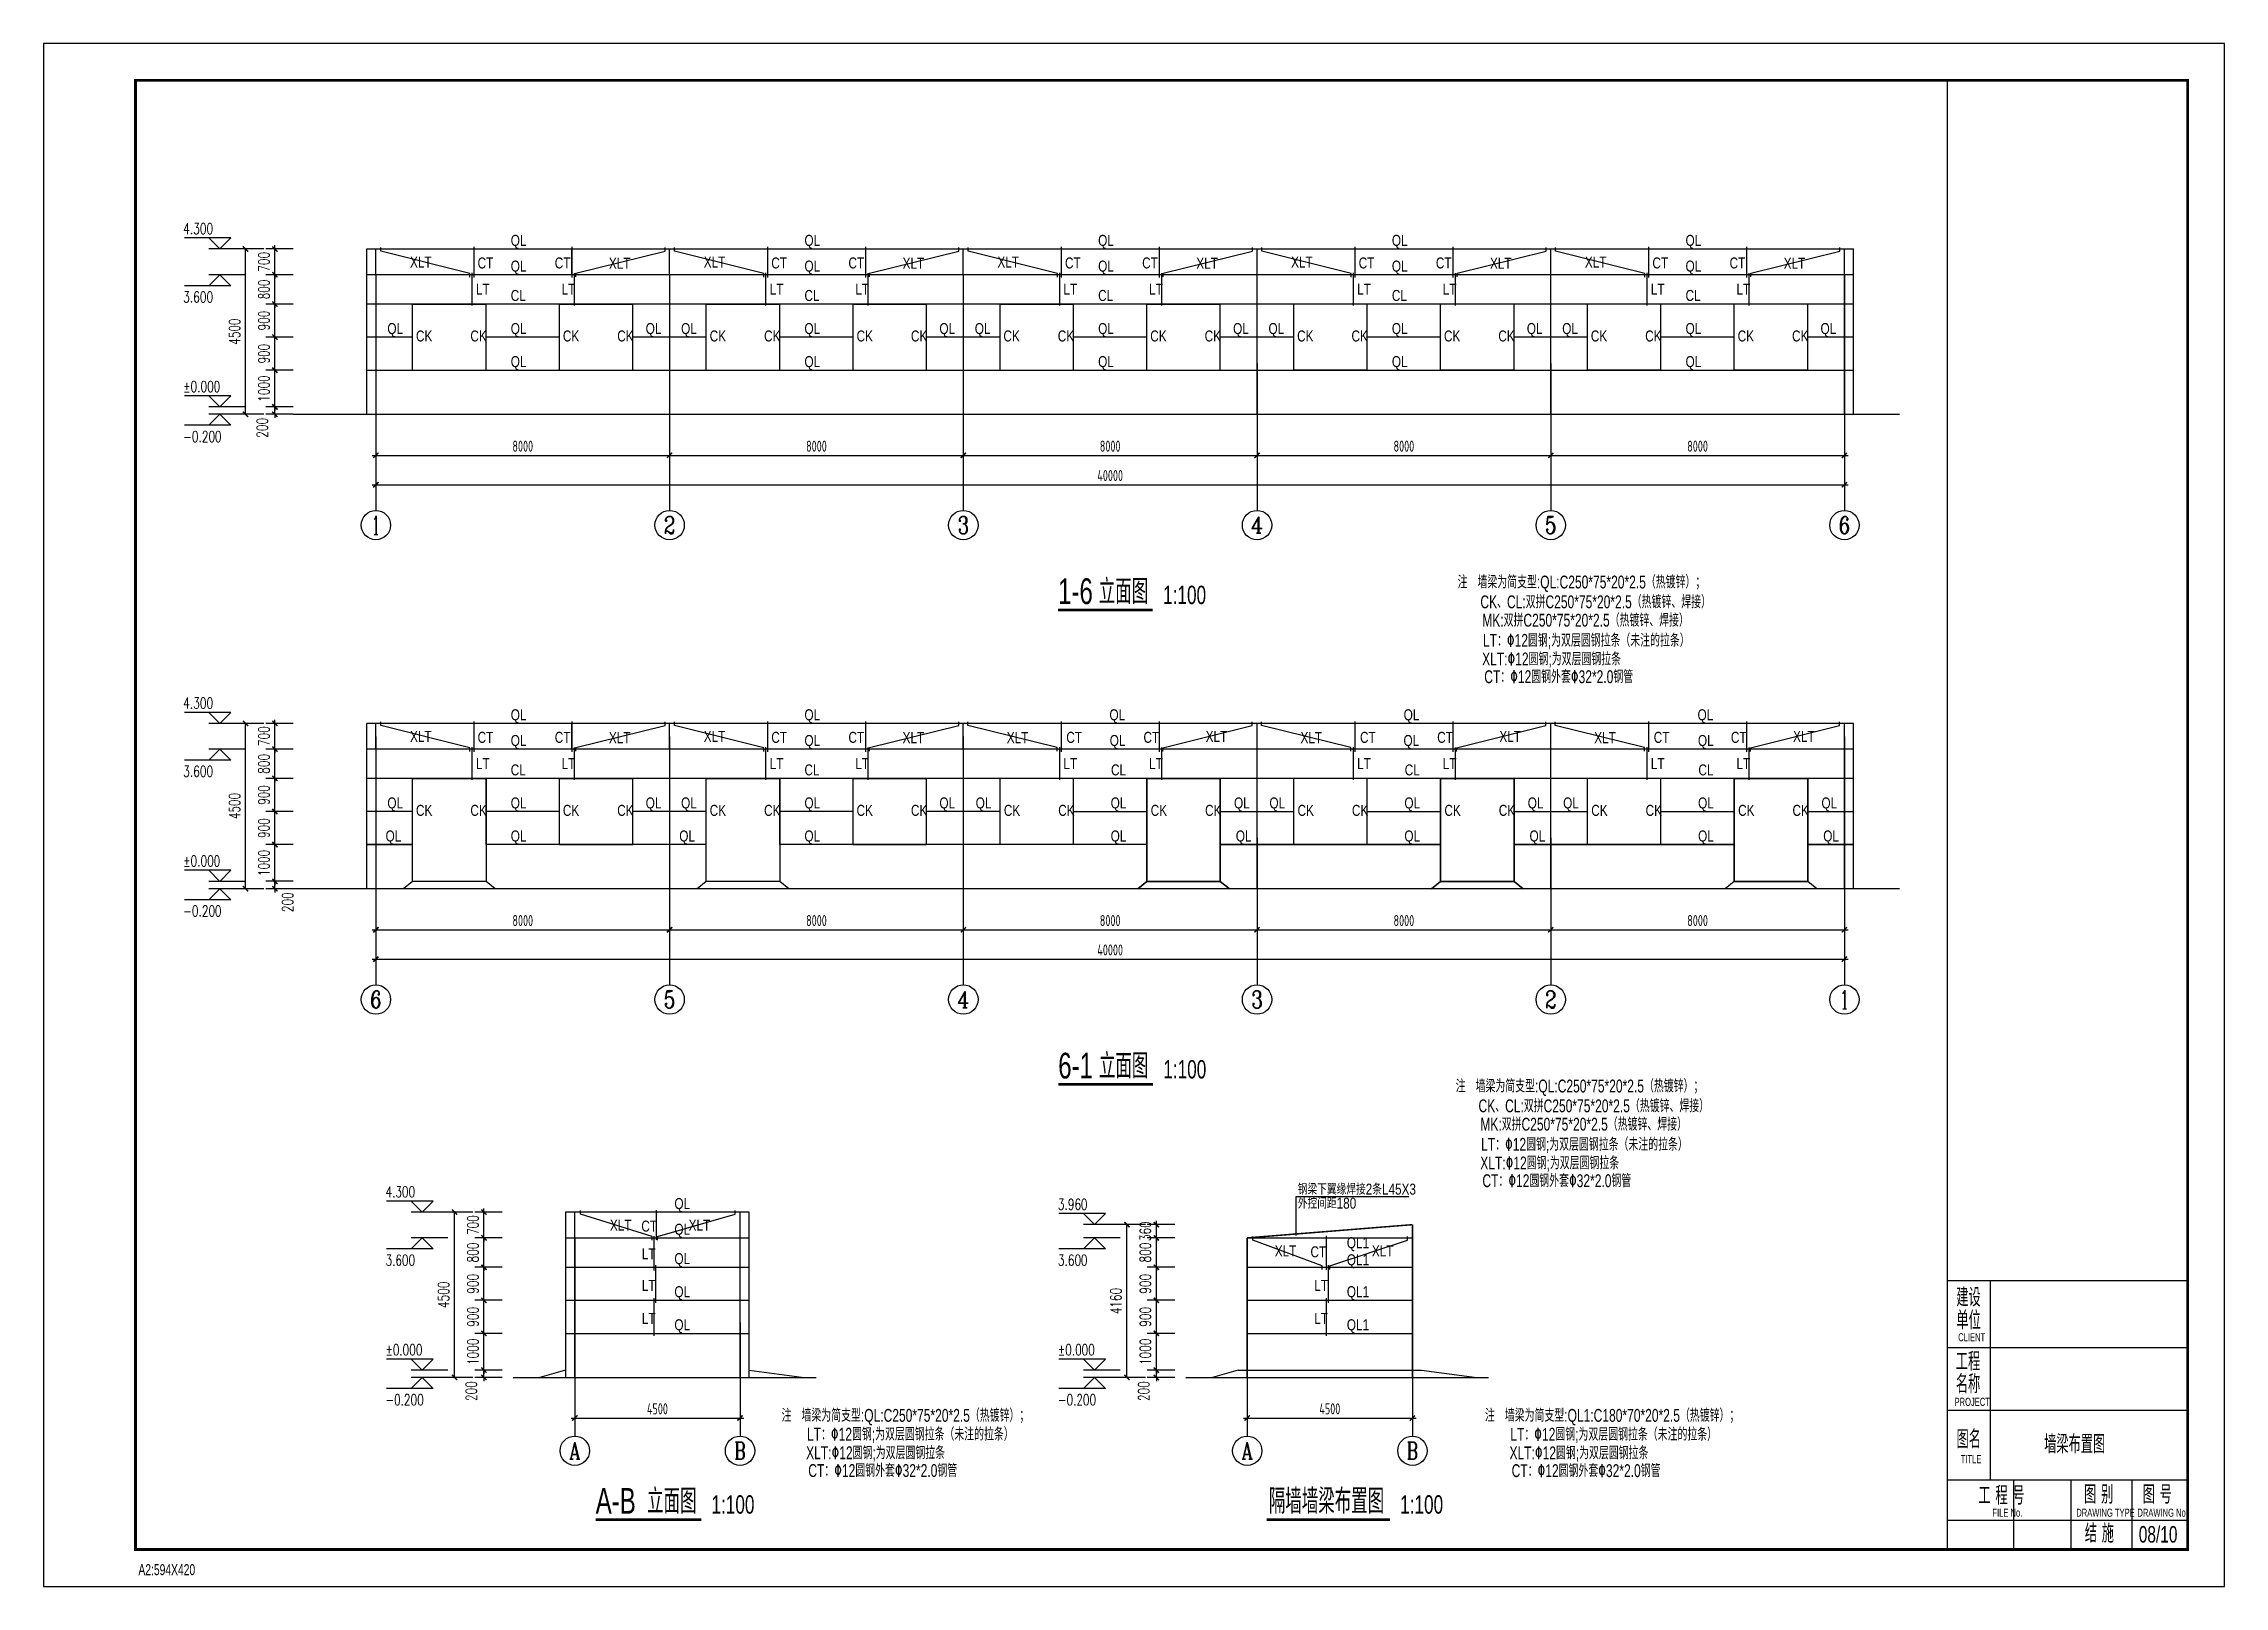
# Model space of a CAD drawing. Extents: x -544850 to 241437, y -10347 to 32059.
# Drawn here: x 28689 to 88089, y -10347 to 31653 of the extents above; entities that cross this region are included whole.
import ezdxf
from ezdxf.enums import TextEntityAlignment as Align

# ---------------------------------------------------------------- set-up
doc = ezdxf.new("R2010")
doc.units = 0
doc.header["$LTSCALE"] = 1000
doc.linetypes.add('DASHED', pattern=[0.75, 0.5, -0.25])
doc.layers.get('0').update_dxf_attribs({"linetype": 'CONTINUOUS'})
doc.layers.get('Defpoints').update_dxf_attribs({"linetype": 'CONTINUOUS'})
for name, color, linetype in [('0-lt', 2, 'CONTINUOUS'), ('0-wall', 11, 'CONTINUOUS'), ('0-win', 5, 'CONTINUOUS'), ('AXIS_DIM', 3, 'CONTINUOUS'), ('DIM_ELEV', 3, 'CONTINUOUS'), ('DIM_SYMB', 3, 'CONTINUOUS'), ('PUB_DIM', 3, 'CONTINUOUS'), ('PUB_TEXT', 7, 'CONTINUOUS'), ('STWM_PL_THIN', 2, 'CONTINUOUS'), ('STWM_ZLT_TNDSH', 6, 'DASHED'), ('TEXT', 7, 'CONTINUOUS'), ('图框(修改)', 2, 'CONTINUOUS'), ('图框(锁住)', 7, 'CONTINUOUS')]:
    doc.layers.add(name, color=color, linetype=linetype)
doc.layers.add('出图隐藏', color=7, linetype='CONTINUOUS', plot=False)
doc.styles.add('_TCH_AXIS', font='COMPLEX', dxfattribs={"bigfont": 'GBCBIG'})
doc.styles.add('_TCH_DIM', font='SIMPLEX', dxfattribs={"bigfont": 'GBCBIG'})
doc.styles.add('DIM_FONT', font='SIMPLEX', dxfattribs={"width": 0.7, "bigfont": 'GBCBIG'})
doc.styles.add('TSSD_Dimension', font='tssdeng.shx', dxfattribs={"width": 0.7, "bigfont": 'hztxt.shx'})
doc.styles.add('TSSD_Rein', font='天和字符.shx', dxfattribs={"width": 0.7, "bigfont": '天和汉字.shx'})
doc.styles.add('天和', font='天和字符.shx', dxfattribs={"width": 0.7, "bigfont": '天和汉字.shx'})
doc.styles.add('天和黑体', font='天和字符.shx', dxfattribs={"width": 0.7, "bigfont": '天和黑体.shx'})
doc.dimstyles.new('DIMN', dxfattribs={"dimtxt": 300, "dimasz": 100, "dimexe": 250, "dimexo": 300, "dimgap": 150, "dimtad": 1, "dimdec": 0, "dimzin": 0, "dimdsep": 46, "dimtxsty": 'DIM_FONT', "dimblk": 'ARCHTICK', "dimcen": 0.09, "dimclrt": 7, "dimazin": 2, "dimtfac": 1, "dimtdec": 0, "dimtix": 1, "dimtmove": 2, "dimatfit": 3, "dimldrblk": 'ARCHTICK', "dimfxl": 0, "dimtolj": 1, "dimtzin": 0, "dimarcsym": 0})
doc.dimstyles.new('TSSD_100_100', dxfattribs={"dimtxt": 300, "dimasz": 100, "dimexe": 100, "dimexo": 250, "dimgap": 100, "dimtad": 1, "dimdec": 0, "dimzin": 0, "dimdsep": 46, "dimtxsty": 'TSSD_Dimension', "dimblk": 'ARCHTICK', "dimblk1": 'ARCHTICK', "dimblk2": 'ARCHTICK', "dimcen": 0, "dimdle": 100, "dimclrt": 7, "dimadec": 0, "dimazin": 0, "dimtfac": 1, "dimtdec": 0, "dimtix": 1, "dimtmove": 2, "dimatfit": 3, "dimldrblk": 'ARCHTICK', "dimfxl": 0, "dimtolj": 1, "dimtzin": 0, "dimarcsym": 0})

msp = doc.modelspace()

# ---------------------------------------------------------------- texts
at = {"layer": 'AXIS_DIM', "style": '_TCH_AXIS'}
for s, height, p, p2 in [('1', 514.7, (37630, 18287.1), (37850.6, 18287.1)), ('2', 465.9, (45585, 18311.5), (45895.6, 18311.5)), ('3', 465.9, (53585, 18311.5), (53895.6, 18311.5)), ('4', 445.4, (61570.6, 18321.7), (61910, 18321.7)), ('5', 465.9, (69585, 18311.5), (69895.6, 18311.5)), ('6', 465.9, (77585, 18311.5), (77895.6, 18311.5)), ('6', 465.9, (37585, 5396.2), (37895.6, 5396.2)), ('5', 465.9, (45585, 5396.2), (45895.6, 5396.2)), ('4', 445.4, (53570.6, 5406.4), (53910, 5406.4)), ('3', 465.9, (61585, 5396.2), (61895.6, 5396.2)), ('2', 465.9, (69585, 5396.2), (69895.6, 5396.2)), ('1', 514.7, (77630, 5371.8), (77850.6, 5371.8))]:
    msp.add_text(s, height=height, dxfattribs=at).set_placement(p, p2, align=Align.FIT)
for s, width, p, p2 in [('A', 0.777778, (43002.9, -6888.1), (43313.5, -6888.1)), ('B', 0.823529, (47502.9, -6888.1), (47813.5, -6888.1)), ('A', 0.777778, (61318.1, -6888.1), (61628.7, -6888.1)), ('B', 0.823529, (65818.1, -6888.1), (66128.7, -6888.1))]:
    msp.add_text(s, height=465.9, dxfattribs=dict(at, width=width)).set_placement(p, p2, align=Align.FIT)
at = {"layer": 'PUB_TEXT'}
for s, height, style, width, p in [('4.300', 297.5, '_TCH_DIM', 0.705882, (32493.5, 26466.9)), ('3.600', 297.5, '_TCH_DIM', 0.705882, (32493.5, 24606.9)), ('%%P0.000', 297.5, '_TCH_DIM', 0.705882, (32493.5, 22166.9)), ('-0.200', 297.5, '_TCH_DIM', 0.705882, (32493.5, 20806.9)), ('1-6', 700, '天和', 0.7, (56320.8, 16395.2)), ('立面图', 675.18, '天和', 0.7, (57429.1, 16395.2)), ('1:100', 500, '天和', 0.7, (59182.1, 16395.2)), ('4.300', 297.5, '_TCH_DIM', 0.705882, (32493.5, 13551.6)), ('3.600', 297.5, '_TCH_DIM', 0.705882, (32493.5, 11691.6)), ('%%P0.000', 297.5, '_TCH_DIM', 0.705882, (32493.5, 9251.6)), ('-0.200', 297.5, '_TCH_DIM', 0.705882, (32493.5, 7891.6)), ('6-1', 700, '天和', 0.7, (56325.5, 3479.9)), ('立面图', 675.18, '天和', 0.7, (57433.8, 3479.9)), ('1:100', 500, '天和', 0.7, (59186.8, 3479.9)), ('4.300', 297.5, '_TCH_DIM', 0.705882, (38000.2, 245)), ('3.960', 297.5, '_TCH_DIM', 0.705882, (56315.4, -95)), ('3.600', 297.5, '_TCH_DIM', 0.705882, (38000.2, -1615)), ('3.600', 297.5, '_TCH_DIM', 0.705882, (56315.4, -1615)), ('%%P0.000', 297.5, '_TCH_DIM', 0.705882, (38000.2, -4055)), ('%%P0.000', 297.5, '_TCH_DIM', 0.705882, (56315.4, -4055)), ('-0.200', 297.5, '_TCH_DIM', 0.705882, (38000.2, -5415)), ('-0.200', 297.5, '_TCH_DIM', 0.705882, (56315.4, -5415)), ('墙梁布置图', 500, '天和', 0.7, (83179.7, -6725.4)), ('A-B', 700, '天和', 0.7, (43726.8, -8367.4)), ('立面图', 675.18, '天和', 0.7, (45126.8, -8367.4)), ('隔墙墙梁布置图', 675.18, '天和', 0.7, (62060.9, -8367.4)), ('1:100', 500, '天和', 0.7, (46879.7, -8367.4)), ('1:100', 500, '天和', 0.7, (65638.6, -8367.4))]:
    msp.add_text(s, height=height, dxfattribs=dict(at, style=style, width=width)).set_placement(p)
at = {"layer": 'TEXT', "style": 'TSSD_Rein'}
for s, height, width, p in [('QL', 300, 0.8, (41412.9, 26146.4)), ('QL', 300, 0.8, (49412.9, 26146.4)), ('QL', 300, 0.8, (57412.9, 26146.4)), ('QL', 300, 0.8, (65412.9, 26146.4)), ('QL', 300, 0.8, (73412.9, 26146.4)), ('XLT', 300, 0.8, (38669.1, 25557)), ('CT', 300, 0.8, (40510.2, 25532.1)), ('QL', 300, 0.8, (41412.9, 25446.4)), ('CT', 300, 0.8, (42611.4, 25532.1)), ('XLT', 300, 0.8, (44085.9, 25523.3)), ('XLT', 300, 0.8, (46669.1, 25557)), ('CT', 300, 0.8, (48510.2, 25532.1)), ('QL', 300, 0.8, (49412.9, 25446.4)), ('CT', 300, 0.8, (50611.4, 25532.1)), ('XLT', 300, 0.8, (52085.9, 25523.3)), ('XLT', 300, 0.8, (54669.1, 25557)), ('CT', 300, 0.8, (56510.2, 25532.1)), ('QL', 300, 0.8, (57412.9, 25446.4)), ('CT', 300, 0.8, (58611.4, 25532.1)), ('XLT', 300, 0.8, (60085.9, 25523.3)), ('XLT', 300, 0.8, (62669.1, 25557)), ('CT', 300, 0.8, (64510.2, 25532.1)), ('QL', 300, 0.8, (65412.9, 25446.4)), ('CT', 300, 0.8, (66611.4, 25532.1)), ('XLT', 300, 0.8, (68085.9, 25523.3)), ('XLT', 300, 0.8, (70669.1, 25557)), ('CT', 300, 0.8, (72510.2, 25532.1)), ('QL', 300, 0.8, (73412.9, 25446.4)), ('CT', 300, 0.8, (74611.4, 25532.1)), ('XLT', 300, 0.8, (76085.9, 25523.3)), ('LT', 300, 0.8, (40466.1, 24818.4)), ('CL', 300, 0.8, (41412.9, 24646.4)), ('LT', 300, 0.8, (42799.1, 24818.4)), ('LT', 300, 0.8, (48466.1, 24818.4)), ('CL', 300, 0.8, (49412.9, 24646.4)), ('LT', 300, 0.8, (50799.1, 24818.4)), ('LT', 300, 0.8, (56466.1, 24818.4)), ('CL', 300, 0.8, (57412.9, 24646.4)), ('LT', 300, 0.8, (58799.1, 24818.4)), ('LT', 300, 0.8, (64466.1, 24818.4)), ('CL', 300, 0.8, (65412.9, 24646.4)), ('LT', 300, 0.8, (66799.1, 24818.4)), ('LT', 300, 0.8, (72466.1, 24818.4)), ('CL', 300, 0.8, (73412.9, 24646.4)), ('LT', 300, 0.8, (74799.1, 24818.4)), ('QL', 300, 0.8, (38052.8, 23746.4)), ('CK', 300, 0.8, (38832.4, 23544)), ('CK', 300, 0.8, (40313.4, 23544)), ('QL', 300, 0.8, (41412.9, 23746.4)), ('CK', 300, 0.8, (42832.4, 23544)), ('CK', 300, 0.8, (44313.4, 23544)), ('QL', 300, 0.8, (45089.1, 23746.4)), ('QL', 300, 0.8, (46052.8, 23746.4)), ('CK', 300, 0.8, (46832.4, 23544)), ('CK', 300, 0.8, (48313.4, 23544)), ('QL', 300, 0.8, (49412.9, 23746.4)), ('CK', 300, 0.8, (50832.4, 23544)), ('CK', 300, 0.8, (52313.4, 23544)), ('QL', 300, 0.8, (53089.1, 23746.4)), ('QL', 300, 0.8, (54052.8, 23746.4)), ('CK', 300, 0.8, (54832.4, 23544)), ('CK', 300, 0.8, (56313.4, 23544)), ('QL', 300, 0.8, (57412.9, 23746.4)), ('CK', 300, 0.8, (58832.4, 23544)), ('CK', 300, 0.8, (60313.4, 23544)), ('QL', 300, 0.8, (61089.1, 23746.4)), ('QL', 300, 0.8, (62052.8, 23746.4)), ('CK', 300, 0.8, (62832.4, 23544)), ('CK', 300, 0.8, (64313.4, 23544)), ('QL', 300, 0.8, (65412.9, 23746.4)), ('CK', 300, 0.8, (66832.4, 23544)), ('CK', 300, 0.8, (68313.4, 23544)), ('QL', 300, 0.8, (69089.1, 23746.4)), ('QL', 300, 0.8, (70052.8, 23746.4)), ('CK', 300, 0.8, (70832.4, 23544)), ('CK', 300, 0.8, (72313.4, 23544)), ('QL', 300, 0.8, (73412.9, 23746.4)), ('CK', 300, 0.8, (74832.4, 23544)), ('CK', 300, 0.8, (76313.4, 23544)), ('QL', 300, 0.8, (77089.1, 23746.4)), ('QL', 300, 0.8, (41412.9, 22846.4)), ('QL', 300, 0.8, (49412.9, 22846.4)), ('QL', 300, 0.8, (57412.9, 22846.4)), ('QL', 300, 0.8, (65412.9, 22846.4)), ('QL', 300, 0.8, (73412.9, 22846.4)), ('注   墙梁为简支型:QL:C250*75*20*2.5（热镀锌）；', 350, 0.7, (67202.9, 16820.1, -600)), (' CK、CL:双拼C250*75*20*2.5（热镀锌、焊接）', 350, 0.7, (67733, 16280.8, -600)), ('MK:双拼C250*75*20*2.5（热镀锌、焊接）', 350, 0.7, (67874.6, 15780.5, -600)), ('LT：%%13012圆钢;为双层圆钢拉条（未注的拉条）', 350, 0.7, (67895, 15232.4, -600)), ('XLT:%%13012圆钢;为双层圆钢拉条', 350, 0.7, (67871.5, 14725.6, -600)), ('CT：%%13012圆钢外套%%13032*2.0钢管', 350, 0.7, (67930, 14242.1, -600)), ('QL', 300, 0.8, (41412.9, 13231.1)), ('QL', 300, 0.8, (49412.9, 13231.1)), ('QL', 300, 0.8, (57720.4, 13231.1)), ('QL', 300, 0.8, (65734.8, 13231.1)), ('QL', 300, 0.8, (73739.3, 13231.1)), ('XLT', 300, 0.8, (38669.1, 12641.7)), ('CT', 300, 0.8, (40510.2, 12616.8)), ('QL', 300, 0.8, (41412.9, 12531.1)), ('CT', 300, 0.8, (42611.4, 12616.8)), ('XLT', 300, 0.8, (44085.9, 12608)), ('XLT', 300, 0.8, (46669.1, 12641.7)), ('CT', 300, 0.8, (48510.2, 12616.8)), ('QL', 300, 0.8, (49412.9, 12531.1)), ('CT', 300, 0.8, (50611.4, 12616.8)), ('XLT', 300, 0.8, (52085.9, 12608)), ('XLT', 300, 0.8, (54924, 12608)), ('CT', 300, 0.8, (56546.1, 12616.8)), ('QL', 300, 0.8, (57728.9, 12531.1)), ('CT', 300, 0.8, (58647.3, 12616.8)), ('XLT', 300, 0.8, (60340.7, 12641.7)), ('XLT', 300, 0.8, (62924, 12608)), ('CT', 300, 0.8, (64546.1, 12616.8)), ('QL', 300, 0.8, (65729.4, 12531.1)), ('CT', 300, 0.8, (66647.3, 12616.8)), ('XLT', 300, 0.8, (68340.7, 12641.7)), ('XLT', 300, 0.8, (70924, 12608)), ('CT', 300, 0.8, (72546.1, 12616.8)), ('QL', 300, 0.8, (73751.1, 12531.1)), ('CT', 300, 0.8, (74647.3, 12616.8)), ('XLT', 300, 0.8, (76340.7, 12641.7)), ('LT', 300, 0.8, (40466.1, 11903.1)), ('CL', 300, 0.8, (41412.9, 11731.1)), ('LT', 300, 0.8, (42799.1, 11903.1)), ('LT', 300, 0.8, (48466.1, 11903.1)), ('CL', 300, 0.8, (49412.9, 11731.1)), ('LT', 300, 0.8, (50799.1, 11903.1)), ('LT', 300, 0.8, (56466.1, 11903.1)), ('CL', 300, 0.8, (57763.1, 11731.1)), ('LT', 300, 0.8, (58799.1, 11903.1)), ('LT', 300, 0.8, (64466.1, 11903.1)), ('CL', 300, 0.8, (65763.1, 11731.1)), ('LT', 300, 0.8, (66799.1, 11903.1)), ('LT', 300, 0.8, (72466.1, 11903.1)), ('CL', 300, 0.8, (73763.1, 11731.1)), ('LT', 300, 0.8, (74799.1, 11903.1)), ('QL', 300, 0.8, (38052.8, 10831.1)), ('CK', 300, 0.8, (38832.4, 10628.7)), ('CK', 300, 0.8, (40313.4, 10628.7)), ('QL', 300, 0.8, (41412.9, 10831.1)), ('CK', 300, 0.8, (42832.4, 10628.7)), ('CK', 300, 0.8, (44313.4, 10628.7)), ('QL', 300, 0.8, (45089.1, 10831.1)), ('QL', 300, 0.8, (46052.8, 10831.1)), ('CK', 300, 0.8, (46832.4, 10628.7)), ('CK', 300, 0.8, (48313.4, 10628.7)), ('QL', 300, 0.8, (49412.9, 10831.1)), ('CK', 300, 0.8, (50832.4, 10628.7)), ('CK', 300, 0.8, (52313.4, 10628.7)), ('QL', 300, 0.8, (53089.1, 10831.1)), ('QL', 300, 0.8, (54077.7, 10831.1)), ('CK', 300, 0.8, (54844.2, 10628.7)), ('CK', 300, 0.8, (56325.1, 10628.7)), ('QL', 300, 0.8, (57753.9, 10831.1)), ('CK', 300, 0.8, (58844.2, 10628.7)), ('CK', 300, 0.8, (60325.1, 10628.7)), ('QL', 300, 0.8, (61113.9, 10831.1)), ('QL', 300, 0.8, (62077.7, 10831.1)), ('CK', 300, 0.8, (62844.2, 10628.7)), ('CK', 300, 0.8, (64325.1, 10628.7)), ('QL', 300, 0.8, (65753.9, 10831.1)), ('CK', 300, 0.8, (66844.2, 10628.7)), ('CK', 300, 0.8, (68325.1, 10628.7)), ('QL', 300, 0.8, (69113.9, 10831.1)), ('QL', 300, 0.8, (70077.7, 10831.1)), ('CK', 300, 0.8, (70844.2, 10628.7)), ('CK', 300, 0.8, (72325.1, 10628.7)), ('QL', 300, 0.8, (73753.9, 10831.1)), ('CK', 300, 0.8, (74844.2, 10628.7)), ('CK', 300, 0.8, (76325.1, 10628.7)), ('QL', 300, 0.8, (77113.9, 10831.1)), ('QL', 300, 0.8, (38003.9, 9931.1)), ('QL', 300, 0.8, (41412.9, 9931.1)), ('QL', 300, 0.8, (46003.9, 9931.1)), ('QL', 300, 0.8, (49412.9, 9931.1)), ('QL', 300, 0.8, (57753.9, 9931.1)), ('QL', 300, 0.8, (61162.9, 9931.1)), ('QL', 300, 0.8, (65753.9, 9931.1)), ('QL', 300, 0.8, (69162.9, 9931.1)), ('QL', 300, 0.8, (73753.9, 9931.1)), ('QL', 300, 0.8, (77162.9, 9931.1)), ('注   墙梁为简支型:QL:C250*75*20*2.5（热镀锌）；', 350, 0.7, (67151.7, 3099.1, -600)), (' CK、CL:双拼C250*75*20*2.5（热镀锌、焊接）', 350, 0.7, (67681.8, 2559.7, -600)), ('MK:双拼C250*75*20*2.5（热镀锌、焊接）', 350, 0.7, (67823.4, 2059.5, -600)), ('LT：%%13012圆钢;为双层圆钢拉条（未注的拉条）', 350, 0.7, (67843.8, 1511.4, -600)), ('XLT:%%13012圆钢;为双层圆钢拉条', 350, 0.7, (67820.3, 1004.6, -600)), ('钢梁下翼缘焊接2条L45X3', 300, 0.8, (62851.5, 316.9)), ('CT：%%13012圆钢外套%%13032*2.0钢管', 350, 0.7, (67878.8, 521.1, -600)), ('QL', 300, 0.8, (45870.8, -75.5)), ('外控间距180', 300, 0.8, (62851.5, -65.4)), ('XLT', 300, 0.8, (44113.4, -664.8)), ('CT', 300, 0.8, (44969.8, -689.8)), ('QL', 300, 0.8, (45870.8, -775.5)), ('XLT', 300, 0.8, (46258.6, -664.8)), ('LT', 300, 0.8, (44983.3, -1443.3)), ('XLT', 300, 0.8, (62222.6, -1364.8)), ('CT', 300, 0.8, (63196.4, -1389.8)), ('QL1', 300, 0.8, (64186, -1141.8)), ('XLT', 300, 0.8, (64868.1, -1364.8)), ('QL', 300, 0.8, (45870.8, -1575.5)), ('QL1', 300, 0.8, (64186, -1606.6)), ('LT', 300, 0.8, (44983.3, -2305.2)), ('QL', 300, 0.8, (45870.8, -2475.5)), ('LT', 300, 0.8, (63298.5, -2305.2)), ('QL1', 300, 0.8, (64186, -2475.5)), ('LT', 300, 0.8, (44983.3, -3200.6)), ('LT', 300, 0.8, (63298.5, -3200.6)), ('QL', 300, 0.8, (45870.8, -3375.5)), ('QL1', 300, 0.8, (64186, -3375.5)), ('注   墙梁为简支型:QL:C250*75*20*2.5（热镀锌）；', 350, 0.7, (48790.6, -5867, -600)), ('注   墙梁为简支型:QL1:C180*70*20*2.5（热镀锌）；', 350, 0.7, (67948.6, -5867, -600)), ('XLT:%%13012圆钢;为双层圆钢拉条', 350, 0.7, (49459.2, -6885.7, -600)), ('LT：%%13012圆钢;为双层圆钢拉条（未注的拉条）', 350, 0.7, (49482.7, -6378.9, -600)), ('XLT:%%13012圆钢;为双层圆钢拉条', 350, 0.7, (68617.2, -6888.9, -600)), ('LT：%%13012圆钢;为双层圆钢拉条（未注的拉条）', 350, 0.7, (68640.7, -6382.1, -600)), ('CT：%%13012圆钢外套%%13032*2.0钢管', 350, 0.7, (49517.7, -7369.2, -600)), ('CT：%%13012圆钢外套%%13032*2.0钢管', 350, 0.7, (68675.7, -7372.4, -600))]:
    msp.add_text(s, height=height, dxfattribs=dict(at, width=width)).set_placement(p)
at = {"layer": '图框(修改)', "linetype": 'Continuous', "style": '天和', "width": 0.7}
msp.add_text('08/10', height=450, dxfattribs=at).set_placement((85757.2, -9155.6))

# ---------------------------------------------------------------- blocks, each defined once
blk = doc.blocks.new('_ArchTick')
at = {"color": 0, "linetype": 'ByBlock', "const_width": 0.4}
blk.add_lwpolyline([(-0.71, -0.71), (0.71, 0.71)], dxfattribs=at)
blk = doc.blocks.new('*D57')
at = {"layer": 'Defpoints', "color": 0, "transparency": 16777216}
for p in [(34989, 26062), (35789, 26062), (35789, 25362)]:
    blk.add_point(p, dxfattribs=at)
at = {"layer": 'PUB_DIM', "color": 0, "lineweight": -2, "transparency": 16777216}
for p, q in [((34989, 26062), (34989, 26162)), ((35489, 26062), (34739, 26062)), ((34989, 25362), (34989, 26062)), ((35489, 25362), (34739, 25362)), ((34989, 25362), (34989, 25262))]:
    blk.add_line(p, q, dxfattribs=at)
at = {"layer": 'PUB_DIM', "color": 0, "lineweight": -2, "transparency": 16777216, "xscale": 100, "yscale": 100, "zscale": 100}
for p, rotation in [((34989, 26062), 270), ((34989, 25362), 90)]:
    blk.add_blockref('_ArchTick', p, dxfattribs=dict(at, rotation=rotation))
at = {"layer": 'PUB_DIM', "color": 7, "transparency": 16777216, "insert": (34689, 25712), "char_height": 300, "attachment_point": 5, "rotation": 90, "style": 'DIM_FONT'}
blk.add_mtext('\\A1;700', dxfattribs=at)
blk = doc.blocks.new('*D58')
at = {"layer": 'Defpoints', "color": 0, "transparency": 16777216}
for p in [(34989, 25362), (35789, 25362), (35789, 24562)]:
    blk.add_point(p, dxfattribs=at)
at = {"layer": 'PUB_DIM', "color": 0, "lineweight": -2, "transparency": 16777216}
for p, q in [((35489, 25362), (34739, 25362)), ((34989, 25362), (34989, 25462)), ((34989, 24562), (34989, 25362)), ((35489, 24562), (34739, 24562)), ((34989, 24562), (34989, 24462))]:
    blk.add_line(p, q, dxfattribs=at)
at = {"layer": 'PUB_DIM', "color": 0, "lineweight": -2, "transparency": 16777216, "xscale": 100, "yscale": 100, "zscale": 100}
for p, rotation in [((34989, 25362), 270), ((34989, 24562), 90)]:
    blk.add_blockref('_ArchTick', p, dxfattribs=dict(at, rotation=rotation))
at = {"layer": 'PUB_DIM', "color": 7, "transparency": 16777216, "insert": (34689, 24962), "char_height": 300, "attachment_point": 5, "rotation": 90, "style": 'DIM_FONT'}
blk.add_mtext('\\A1;800', dxfattribs=at)
blk = doc.blocks.new('*D59')
at = {"layer": 'Defpoints', "color": 0, "transparency": 16777216}
for p in [(34989, 23662), (35789, 23662), (35789, 22762)]:
    blk.add_point(p, dxfattribs=at)
at = {"layer": 'PUB_DIM', "color": 0, "lineweight": -2, "transparency": 16777216}
for p, q in [((35489, 23662), (34739, 23662)), ((34989, 22762), (34989, 23662)), ((35489, 22762), (34739, 22762))]:
    blk.add_line(p, q, dxfattribs=at)
at = {"layer": 'PUB_DIM', "color": 0, "lineweight": -2, "transparency": 16777216, "xscale": 100, "yscale": 100, "zscale": 100}
for p, rotation in [((34989, 23662), 90), ((34989, 22762), 270)]:
    blk.add_blockref('_ArchTick', p, dxfattribs=dict(at, rotation=rotation))
at = {"layer": 'PUB_DIM', "color": 7, "transparency": 16777216, "insert": (34689, 23212), "char_height": 300, "attachment_point": 5, "rotation": 90, "style": 'DIM_FONT'}
blk.add_mtext('\\A1;900', dxfattribs=at)
blk = doc.blocks.new('*D60')
at = {"layer": 'Defpoints', "color": 0, "transparency": 16777216}
for p in [(34989, 22762), (35789, 22762), (35789, 21762)]:
    blk.add_point(p, dxfattribs=at)
at = {"layer": 'PUB_DIM', "color": 0, "lineweight": -2, "transparency": 16777216}
for p, q in [((35489, 22762), (34739, 22762)), ((34989, 22762), (34989, 22862)), ((34989, 21762), (34989, 22762)), ((35489, 21762), (34739, 21762)), ((34989, 21762), (34989, 21662))]:
    blk.add_line(p, q, dxfattribs=at)
at = {"layer": 'PUB_DIM', "color": 0, "lineweight": -2, "transparency": 16777216, "xscale": 100, "yscale": 100, "zscale": 100}
for p, rotation in [((34989, 22762), 270), ((34989, 21762), 90)]:
    blk.add_blockref('_ArchTick', p, dxfattribs=dict(at, rotation=rotation))
at = {"layer": 'PUB_DIM', "color": 7, "transparency": 16777216, "insert": (34689, 22262), "char_height": 300, "attachment_point": 5, "rotation": 90, "style": 'DIM_FONT'}
blk.add_mtext('\\A1;1000', dxfattribs=at)
blk = doc.blocks.new('*D61')
at = {"layer": 'Defpoints', "color": 0, "transparency": 16777216}
for p in [(34989, 21762), (35789, 21762), (35789, 21562)]:
    blk.add_point(p, dxfattribs=at)
at = {"layer": 'PUB_DIM', "color": 0, "lineweight": -2, "transparency": 16777216}
for p, q in [((35489, 21762), (34739, 21762)), ((35489, 21562), (34739, 21562)), ((34989, 21762), (34989, 21862)), ((34989, 21562), (34989, 21762)), ((34989, 21562), (34989, 21462))]:
    blk.add_line(p, q, dxfattribs=at)
at = {"layer": 'PUB_DIM', "color": 0, "lineweight": -2, "transparency": 16777216, "xscale": 100, "yscale": 100, "zscale": 100}
for p, rotation in [((34989, 21762), 270), ((34989, 21562), 90)]:
    blk.add_blockref('_ArchTick', p, dxfattribs=dict(at, rotation=rotation))
at = {"layer": 'PUB_DIM', "color": 7, "transparency": 16777216, "insert": (34644, 21192), "char_height": 300, "attachment_point": 5, "rotation": 90, "style": 'DIM_FONT'}
blk.add_mtext('\\A1;200', dxfattribs=at)
blk = doc.blocks.new('*D62')
at = {"layer": 'Defpoints', "color": 0, "transparency": 16777216}
for p in [(34189, 26062), (34989, 26062), (34989, 21562)]:
    blk.add_point(p, dxfattribs=at)
at = {"layer": 'PUB_DIM', "color": 0, "lineweight": -2, "transparency": 16777216}
for p, q in [((34689, 26062), (33939, 26062)), ((34189, 21562), (34189, 26062)), ((34689, 21562), (33939, 21562))]:
    blk.add_line(p, q, dxfattribs=at)
at = {"layer": 'PUB_DIM', "color": 0, "lineweight": -2, "transparency": 16777216, "xscale": 100, "yscale": 100, "zscale": 100}
for p, rotation in [((34189, 26062), 90), ((34189, 21562), 270)]:
    blk.add_blockref('_ArchTick', p, dxfattribs=dict(at, rotation=rotation))
at = {"layer": 'PUB_DIM', "color": 7, "transparency": 16777216, "insert": (33889, 23812), "char_height": 300, "attachment_point": 5, "rotation": 90, "style": 'DIM_FONT'}
blk.add_mtext('\\A1;4500', dxfattribs=at)
blk = doc.blocks.new('*D63')
at = {"layer": 'Defpoints', "color": 0, "transparency": 16777216}
for p in [(34989, 13147), (35789, 13147), (35789, 12447)]:
    blk.add_point(p, dxfattribs=at)
at = {"layer": 'PUB_DIM', "color": 0, "lineweight": -2, "transparency": 16777216}
for p, q in [((35489, 13147), (34739, 13147)), ((34989, 13147), (34989, 13247)), ((34989, 12447), (34989, 13147)), ((35489, 12447), (34739, 12447)), ((34989, 12447), (34989, 12347))]:
    blk.add_line(p, q, dxfattribs=at)
at = {"layer": 'PUB_DIM', "color": 0, "lineweight": -2, "transparency": 16777216, "xscale": 100, "yscale": 100, "zscale": 100}
for p, rotation in [((34989, 13147), 270), ((34989, 12447), 90)]:
    blk.add_blockref('_ArchTick', p, dxfattribs=dict(at, rotation=rotation))
at = {"layer": 'PUB_DIM', "color": 7, "transparency": 16777216, "insert": (34689, 12797), "char_height": 300, "attachment_point": 5, "rotation": 90, "style": 'DIM_FONT'}
blk.add_mtext('\\A1;700', dxfattribs=at)
blk = doc.blocks.new('*D64')
at = {"layer": 'Defpoints', "color": 0, "transparency": 16777216}
for p in [(34989, 12447), (35789, 12447), (35789, 11647)]:
    blk.add_point(p, dxfattribs=at)
at = {"layer": 'PUB_DIM', "color": 0, "lineweight": -2, "transparency": 16777216}
for p, q in [((34989, 12447), (34989, 12547)), ((35489, 12447), (34739, 12447)), ((34989, 11647), (34989, 12447)), ((35489, 11647), (34739, 11647)), ((34989, 11647), (34989, 11547))]:
    blk.add_line(p, q, dxfattribs=at)
at = {"layer": 'PUB_DIM', "color": 0, "lineweight": -2, "transparency": 16777216, "xscale": 100, "yscale": 100, "zscale": 100}
for p, rotation in [((34989, 12447), 270), ((34989, 11647), 90)]:
    blk.add_blockref('_ArchTick', p, dxfattribs=dict(at, rotation=rotation))
at = {"layer": 'PUB_DIM', "color": 7, "transparency": 16777216, "insert": (34689, 12047), "char_height": 300, "attachment_point": 5, "rotation": 90, "style": 'DIM_FONT'}
blk.add_mtext('\\A1;800', dxfattribs=at)
blk = doc.blocks.new('*D65')
at = {"layer": 'Defpoints', "color": 0, "transparency": 16777216}
for p in [(34989, 9847), (35789, 9847), (35789, 8847)]:
    blk.add_point(p, dxfattribs=at)
at = {"layer": 'PUB_DIM', "color": 0, "lineweight": -2, "transparency": 16777216}
for p, q in [((35489, 9847), (34739, 9847)), ((34989, 9847), (34989, 9947)), ((34989, 8847), (34989, 9847)), ((35489, 8847), (34739, 8847)), ((34989, 8847), (34989, 8747))]:
    blk.add_line(p, q, dxfattribs=at)
at = {"layer": 'PUB_DIM', "color": 0, "lineweight": -2, "transparency": 16777216, "xscale": 100, "yscale": 100, "zscale": 100}
for p, rotation in [((34989, 9847), 270), ((34989, 8847), 90)]:
    blk.add_blockref('_ArchTick', p, dxfattribs=dict(at, rotation=rotation))
at = {"layer": 'PUB_DIM', "color": 7, "transparency": 16777216, "insert": (34689, 9347), "char_height": 300, "attachment_point": 5, "rotation": 90, "style": 'DIM_FONT'}
blk.add_mtext('\\A1;1000', dxfattribs=at)
blk = doc.blocks.new('*D66')
at = {"layer": 'Defpoints', "color": 0, "transparency": 16777216}
for p in [(34989, 8847), (35789, 8847), (35789, 8647)]:
    blk.add_point(p, dxfattribs=at)
at = {"layer": 'PUB_DIM', "color": 0, "lineweight": -2, "transparency": 16777216}
for p, q in [((34989, 8847), (34989, 8947)), ((35489, 8847), (34739, 8847)), ((35489, 8647), (34739, 8647)), ((34989, 8647), (34989, 8847)), ((34989, 8647), (34989, 8547))]:
    blk.add_line(p, q, dxfattribs=at)
at = {"layer": 'PUB_DIM', "color": 0, "lineweight": -2, "transparency": 16777216, "xscale": 100, "yscale": 100, "zscale": 100}
for p, rotation in [((34989, 8847), 270), ((34989, 8647), 90)]:
    blk.add_blockref('_ArchTick', p, dxfattribs=dict(at, rotation=rotation))
at = {"layer": 'PUB_DIM', "color": 7, "transparency": 16777216, "insert": (35334, 8277), "char_height": 300, "attachment_point": 5, "rotation": 90, "style": 'DIM_FONT'}
blk.add_mtext('\\A1;200', dxfattribs=at)
blk = doc.blocks.new('*D67')
at = {"layer": 'Defpoints', "color": 0, "transparency": 16777216}
for p in [(34189, 13147), (34989, 13147), (34989, 8647)]:
    blk.add_point(p, dxfattribs=at)
at = {"layer": 'PUB_DIM', "color": 0, "lineweight": -2, "transparency": 16777216}
for p, q in [((34689, 13147), (33939, 13147)), ((34189, 8647), (34189, 13147)), ((34689, 8647), (33939, 8647))]:
    blk.add_line(p, q, dxfattribs=at)
at = {"layer": 'PUB_DIM', "color": 0, "lineweight": -2, "transparency": 16777216, "xscale": 100, "yscale": 100, "zscale": 100}
for p, rotation in [((34189, 13147), 90), ((34189, 8647), 270)]:
    blk.add_blockref('_ArchTick', p, dxfattribs=dict(at, rotation=rotation))
at = {"layer": 'PUB_DIM', "color": 7, "transparency": 16777216, "insert": (33889, 10897), "char_height": 300, "attachment_point": 5, "rotation": 90, "style": 'DIM_FONT'}
blk.add_mtext('\\A1;4500', dxfattribs=at)
blk = doc.blocks.new('*D68')
at = {"layer": 'Defpoints', "color": 0, "transparency": 16777216}
for p in [(40683, -160), (41483, -160), (41483, -860)]:
    blk.add_point(p, dxfattribs=at)
at = {"layer": 'PUB_DIM', "color": 0, "lineweight": -2, "transparency": 16777216}
for p, q in [((41183, -160), (40433, -160)), ((40683, -160), (40683, -60)), ((40683, -860), (40683, -160)), ((41183, -860), (40433, -860)), ((40683, -860), (40683, -960))]:
    blk.add_line(p, q, dxfattribs=at)
at = {"layer": 'PUB_DIM', "color": 0, "lineweight": -2, "transparency": 16777216, "xscale": 100, "yscale": 100, "zscale": 100}
for p, rotation in [((40683, -160), 270), ((40683, -860), 90)]:
    blk.add_blockref('_ArchTick', p, dxfattribs=dict(at, rotation=rotation))
at = {"layer": 'PUB_DIM', "color": 7, "transparency": 16777216, "insert": (40383, -510), "char_height": 300, "attachment_point": 5, "rotation": 90, "style": 'DIM_FONT'}
blk.add_mtext('\\A1;700', dxfattribs=at)
blk = doc.blocks.new('*D69')
at = {"layer": 'Defpoints', "color": 0, "transparency": 16777216}
for p in [(40683, -860), (41483, -860), (41483, -1660)]:
    blk.add_point(p, dxfattribs=at)
at = {"layer": 'PUB_DIM', "color": 0, "lineweight": -2, "transparency": 16777216}
for p, q in [((41183, -860), (40433, -860)), ((40683, -860), (40683, -760)), ((40683, -1660), (40683, -860)), ((41183, -1660), (40433, -1660)), ((40683, -1660), (40683, -1760))]:
    blk.add_line(p, q, dxfattribs=at)
at = {"layer": 'PUB_DIM', "color": 0, "lineweight": -2, "transparency": 16777216, "xscale": 100, "yscale": 100, "zscale": 100}
for p, rotation in [((40683, -860), 270), ((40683, -1660), 90)]:
    blk.add_blockref('_ArchTick', p, dxfattribs=dict(at, rotation=rotation))
at = {"layer": 'PUB_DIM', "color": 7, "transparency": 16777216, "insert": (40383, -1260), "char_height": 300, "attachment_point": 5, "rotation": 90, "style": 'DIM_FONT'}
blk.add_mtext('\\A1;800', dxfattribs=at)
blk = doc.blocks.new('*D70')
at = {"layer": 'Defpoints', "color": 0, "transparency": 16777216}
for p in [(40683, -2560), (41483, -2560), (41483, -3460)]:
    blk.add_point(p, dxfattribs=at)
at = {"layer": 'PUB_DIM', "color": 0, "lineweight": -2, "transparency": 16777216}
for p, q in [((41183, -2560), (40433, -2560)), ((40683, -3460), (40683, -2560)), ((41183, -3460), (40433, -3460))]:
    blk.add_line(p, q, dxfattribs=at)
at = {"layer": 'PUB_DIM', "color": 0, "lineweight": -2, "transparency": 16777216, "xscale": 100, "yscale": 100, "zscale": 100}
for p, rotation in [((40683, -2560), 90), ((40683, -3460), 270)]:
    blk.add_blockref('_ArchTick', p, dxfattribs=dict(at, rotation=rotation))
at = {"layer": 'PUB_DIM', "color": 7, "transparency": 16777216, "insert": (40383, -3010), "char_height": 300, "attachment_point": 5, "rotation": 90, "style": 'DIM_FONT'}
blk.add_mtext('\\A1;900', dxfattribs=at)
blk = doc.blocks.new('*D71')
at = {"layer": 'Defpoints', "color": 0, "transparency": 16777216}
for p in [(40683, -3460), (41483, -3460), (41483, -4460)]:
    blk.add_point(p, dxfattribs=at)
at = {"layer": 'PUB_DIM', "color": 0, "lineweight": -2, "transparency": 16777216}
for p, q in [((41183, -3460), (40433, -3460)), ((40683, -3460), (40683, -3360)), ((40683, -4460), (40683, -3460)), ((41183, -4460), (40433, -4460)), ((40683, -4460), (40683, -4560))]:
    blk.add_line(p, q, dxfattribs=at)
at = {"layer": 'PUB_DIM', "color": 0, "lineweight": -2, "transparency": 16777216, "xscale": 100, "yscale": 100, "zscale": 100}
for p, rotation in [((40683, -3460), 270), ((40683, -4460), 90)]:
    blk.add_blockref('_ArchTick', p, dxfattribs=dict(at, rotation=rotation))
at = {"layer": 'PUB_DIM', "color": 7, "transparency": 16777216, "insert": (40383, -3960), "char_height": 300, "attachment_point": 5, "rotation": 90, "style": 'DIM_FONT'}
blk.add_mtext('\\A1;1000', dxfattribs=at)
blk = doc.blocks.new('*D72')
at = {"layer": 'Defpoints', "color": 0, "transparency": 16777216}
for p in [(40683, -4460), (41483, -4460), (41483, -4660)]:
    blk.add_point(p, dxfattribs=at)
at = {"layer": 'PUB_DIM', "color": 0, "lineweight": -2, "transparency": 16777216}
for p, q in [((41183, -4460), (40433, -4460)), ((41183, -4660), (40433, -4660)), ((40683, -4460), (40683, -4360)), ((40683, -4660), (40683, -4460)), ((40683, -4660), (40683, -4760))]:
    blk.add_line(p, q, dxfattribs=at)
at = {"layer": 'PUB_DIM', "color": 0, "lineweight": -2, "transparency": 16777216, "xscale": 100, "yscale": 100, "zscale": 100}
for p, rotation in [((40683, -4460), 270), ((40683, -4660), 90)]:
    blk.add_blockref('_ArchTick', p, dxfattribs=dict(at, rotation=rotation))
at = {"layer": 'PUB_DIM', "color": 7, "transparency": 16777216, "insert": (40338, -5030), "char_height": 300, "attachment_point": 5, "rotation": 90, "style": 'DIM_FONT'}
blk.add_mtext('\\A1;200', dxfattribs=at)
blk = doc.blocks.new('*D73')
at = {"layer": 'AXIS_DIM', "color": 0, "lineweight": -2, "transparency": 16777216}
for p, q in [((43158, -5250), (43158, -5864)), ((47658, -5250), (47658, -5864)), ((43058, -5764), (47758, -5764))]:
    blk.add_line(p, q, dxfattribs=at)
at = {"layer": 'Defpoints', "color": 0, "transparency": 16777216}
for p in [(43158, -5000), (47658, -5000), (47658, -5764)]:
    blk.add_point(p, dxfattribs=at)
at = {"layer": 'AXIS_DIM', "color": 0, "lineweight": -2, "transparency": 16777216, "xscale": 100, "yscale": 100, "zscale": 100, "rotation": 180}
blk.add_blockref('_ArchTick', (43158, -5764), dxfattribs=at)
at = {"layer": 'AXIS_DIM', "color": 0, "lineweight": -2, "transparency": 16777216, "xscale": 100, "yscale": 100, "zscale": 100}
blk.add_blockref('_ArchTick', (47658, -5764), dxfattribs=at)
at = {"layer": 'AXIS_DIM', "color": 7, "transparency": 16777216, "insert": (45408, -5514), "char_height": 300, "attachment_point": 5, "style": 'TSSD_Dimension'}
blk.add_mtext('\\A1;4500', dxfattribs=at)
blk = doc.blocks.new('*D74')
at = {"layer": 'Defpoints', "color": 0, "transparency": 16777216}
for p in [(39883, -160), (40683, -160), (40683, -4660)]:
    blk.add_point(p, dxfattribs=at)
at = {"layer": 'PUB_DIM', "color": 0, "lineweight": -2, "transparency": 16777216}
for p, q in [((40383, -160), (39633, -160)), ((39883, -4660), (39883, -160)), ((40383, -4660), (39633, -4660))]:
    blk.add_line(p, q, dxfattribs=at)
at = {"layer": 'PUB_DIM', "color": 0, "lineweight": -2, "transparency": 16777216, "xscale": 100, "yscale": 100, "zscale": 100}
for p, rotation in [((39883, -160), 90), ((39883, -4660), 270)]:
    blk.add_blockref('_ArchTick', p, dxfattribs=dict(at, rotation=rotation))
at = {"layer": 'PUB_DIM', "color": 7, "transparency": 16777216, "insert": (39583, -2410), "char_height": 300, "attachment_point": 5, "rotation": 90, "style": 'DIM_FONT'}
blk.add_mtext('\\A1;4500', dxfattribs=at)
blk = doc.blocks.new('*D75')
at = {"layer": 'AXIS_DIM', "color": 0, "lineweight": -2, "transparency": 16777216}
for p, q in [((69740, 9779), (69740, 7429)), ((77740, 9779), (77740, 7429)), ((69640, 7529), (77840, 7529))]:
    blk.add_line(p, q, dxfattribs=at)
at = {"layer": 'Defpoints', "color": 0, "transparency": 16777216}
for p in [(69740, 10029), (77740, 10029), (77740, 7529)]:
    blk.add_point(p, dxfattribs=at)
at = {"layer": 'AXIS_DIM', "color": 0, "lineweight": -2, "transparency": 16777216, "xscale": 100, "yscale": 100, "zscale": 100, "rotation": 180}
blk.add_blockref('_ArchTick', (69740, 7529), dxfattribs=at)
at = {"layer": 'AXIS_DIM', "color": 0, "lineweight": -2, "transparency": 16777216, "xscale": 100, "yscale": 100, "zscale": 100}
blk.add_blockref('_ArchTick', (77740, 7529), dxfattribs=at)
at = {"layer": 'AXIS_DIM', "color": 7, "transparency": 16777216, "insert": (73740, 7779), "char_height": 300, "attachment_point": 5, "style": 'TSSD_Dimension'}
blk.add_mtext('\\A1;8000', dxfattribs=at)
blk = doc.blocks.new('*D76')
at = {"layer": 'AXIS_DIM', "color": 0, "lineweight": -2, "transparency": 16777216}
for p, q in [((61740, 9779), (61740, 7429)), ((69740, 9779), (69740, 7429)), ((61640, 7529), (69840, 7529))]:
    blk.add_line(p, q, dxfattribs=at)
at = {"layer": 'Defpoints', "color": 0, "transparency": 16777216}
for p in [(61740, 10029), (69740, 10029), (69740, 7529)]:
    blk.add_point(p, dxfattribs=at)
at = {"layer": 'AXIS_DIM', "color": 0, "lineweight": -2, "transparency": 16777216, "xscale": 100, "yscale": 100, "zscale": 100, "rotation": 180}
blk.add_blockref('_ArchTick', (61740, 7529), dxfattribs=at)
at = {"layer": 'AXIS_DIM', "color": 0, "lineweight": -2, "transparency": 16777216, "xscale": 100, "yscale": 100, "zscale": 100}
blk.add_blockref('_ArchTick', (69740, 7529), dxfattribs=at)
at = {"layer": 'AXIS_DIM', "color": 7, "transparency": 16777216, "insert": (65740, 7779), "char_height": 300, "attachment_point": 5, "style": 'TSSD_Dimension'}
blk.add_mtext('\\A1;8000', dxfattribs=at)
blk = doc.blocks.new('*D77')
at = {"layer": 'AXIS_DIM', "color": 0, "lineweight": -2, "transparency": 16777216}
for p, q in [((53740, 9779), (53740, 7429)), ((61740, 9779), (61740, 7429)), ((53640, 7529), (61840, 7529))]:
    blk.add_line(p, q, dxfattribs=at)
at = {"layer": 'Defpoints', "color": 0, "transparency": 16777216}
for p in [(53740, 10029), (61740, 10029), (61740, 7529)]:
    blk.add_point(p, dxfattribs=at)
at = {"layer": 'AXIS_DIM', "color": 0, "lineweight": -2, "transparency": 16777216, "xscale": 100, "yscale": 100, "zscale": 100, "rotation": 180}
blk.add_blockref('_ArchTick', (53740, 7529), dxfattribs=at)
at = {"layer": 'AXIS_DIM', "color": 0, "lineweight": -2, "transparency": 16777216, "xscale": 100, "yscale": 100, "zscale": 100}
blk.add_blockref('_ArchTick', (61740, 7529), dxfattribs=at)
at = {"layer": 'AXIS_DIM', "color": 7, "transparency": 16777216, "insert": (57740, 7779), "char_height": 300, "attachment_point": 5, "style": 'TSSD_Dimension'}
blk.add_mtext('\\A1;8000', dxfattribs=at)
blk = doc.blocks.new('*D78')
at = {"layer": 'AXIS_DIM', "color": 0, "lineweight": -2, "transparency": 16777216}
for p, q in [((45740, 9779), (45740, 7429)), ((53740, 9779), (53740, 7429)), ((45640, 7529), (53840, 7529))]:
    blk.add_line(p, q, dxfattribs=at)
at = {"layer": 'Defpoints', "color": 0, "transparency": 16777216}
for p in [(45740, 10029), (53740, 10029), (53740, 7529)]:
    blk.add_point(p, dxfattribs=at)
at = {"layer": 'AXIS_DIM', "color": 0, "lineweight": -2, "transparency": 16777216, "xscale": 100, "yscale": 100, "zscale": 100, "rotation": 180}
blk.add_blockref('_ArchTick', (45740, 7529), dxfattribs=at)
at = {"layer": 'AXIS_DIM', "color": 0, "lineweight": -2, "transparency": 16777216, "xscale": 100, "yscale": 100, "zscale": 100}
blk.add_blockref('_ArchTick', (53740, 7529), dxfattribs=at)
at = {"layer": 'AXIS_DIM', "color": 7, "transparency": 16777216, "insert": (49740, 7779), "char_height": 300, "attachment_point": 5, "style": 'TSSD_Dimension'}
blk.add_mtext('\\A1;8000', dxfattribs=at)
blk = doc.blocks.new('*D79')
at = {"layer": 'AXIS_DIM', "color": 0, "lineweight": -2, "transparency": 16777216}
for p, q in [((37740, 9779), (37740, 7429)), ((45740, 9779), (45740, 7429)), ((37640, 7529), (45840, 7529))]:
    blk.add_line(p, q, dxfattribs=at)
at = {"layer": 'Defpoints', "color": 0, "transparency": 16777216}
for p in [(37740, 10029), (45740, 10029), (45740, 7529)]:
    blk.add_point(p, dxfattribs=at)
at = {"layer": 'AXIS_DIM', "color": 0, "lineweight": -2, "transparency": 16777216, "xscale": 100, "yscale": 100, "zscale": 100, "rotation": 180}
blk.add_blockref('_ArchTick', (37740, 7529), dxfattribs=at)
at = {"layer": 'AXIS_DIM', "color": 0, "lineweight": -2, "transparency": 16777216, "xscale": 100, "yscale": 100, "zscale": 100}
blk.add_blockref('_ArchTick', (45740, 7529), dxfattribs=at)
at = {"layer": 'AXIS_DIM', "color": 7, "transparency": 16777216, "insert": (41740, 7779), "char_height": 300, "attachment_point": 5, "style": 'TSSD_Dimension'}
blk.add_mtext('\\A1;8000', dxfattribs=at)
blk = doc.blocks.new('*D80')
at = {"layer": 'AXIS_DIM', "color": 0, "lineweight": -2, "transparency": 16777216}
for p, q in [((37740, 9779), (37740, 6629)), ((77740, 9779), (77740, 6629)), ((37640, 6729), (77840, 6729))]:
    blk.add_line(p, q, dxfattribs=at)
at = {"layer": 'Defpoints', "color": 0, "transparency": 16777216}
for p in [(37740, 10029), (77740, 10029), (77740, 6729)]:
    blk.add_point(p, dxfattribs=at)
at = {"layer": 'AXIS_DIM', "color": 0, "lineweight": -2, "transparency": 16777216, "xscale": 100, "yscale": 100, "zscale": 100, "rotation": 180}
blk.add_blockref('_ArchTick', (37740, 6729), dxfattribs=at)
at = {"layer": 'AXIS_DIM', "color": 0, "lineweight": -2, "transparency": 16777216, "xscale": 100, "yscale": 100, "zscale": 100}
blk.add_blockref('_ArchTick', (77740, 6729), dxfattribs=at)
at = {"layer": 'AXIS_DIM', "color": 7, "transparency": 16777216, "insert": (57740, 6979), "char_height": 300, "attachment_point": 5, "style": 'TSSD_Dimension'}
blk.add_mtext('\\A1;40000', dxfattribs=at)
blk = doc.blocks.new('*D81')
at = {"layer": 'AXIS_DIM', "color": 0, "lineweight": -2, "transparency": 16777216}
for p, q in [((37740, 22694), (37740, 20344)), ((45740, 22694), (45740, 20344)), ((37640, 20444), (45840, 20444))]:
    blk.add_line(p, q, dxfattribs=at)
at = {"layer": 'Defpoints', "color": 0, "transparency": 16777216}
for p in [(37740, 22944), (45740, 22944), (45740, 20444)]:
    blk.add_point(p, dxfattribs=at)
at = {"layer": 'AXIS_DIM', "color": 0, "lineweight": -2, "transparency": 16777216, "xscale": 100, "yscale": 100, "zscale": 100, "rotation": 180}
blk.add_blockref('_ArchTick', (37740, 20444), dxfattribs=at)
at = {"layer": 'AXIS_DIM', "color": 0, "lineweight": -2, "transparency": 16777216, "xscale": 100, "yscale": 100, "zscale": 100}
blk.add_blockref('_ArchTick', (45740, 20444), dxfattribs=at)
at = {"layer": 'AXIS_DIM', "color": 7, "transparency": 16777216, "insert": (41740, 20694), "char_height": 300, "attachment_point": 5, "style": 'TSSD_Dimension'}
blk.add_mtext('\\A1;8000', dxfattribs=at)
blk = doc.blocks.new('*D82')
at = {"layer": 'AXIS_DIM', "color": 0, "lineweight": -2, "transparency": 16777216}
for p, q in [((45740, 22694), (45740, 20344)), ((53740, 22694), (53740, 20344)), ((45640, 20444), (53840, 20444))]:
    blk.add_line(p, q, dxfattribs=at)
at = {"layer": 'Defpoints', "color": 0, "transparency": 16777216}
for p in [(45740, 22944), (53740, 22944), (53740, 20444)]:
    blk.add_point(p, dxfattribs=at)
at = {"layer": 'AXIS_DIM', "color": 0, "lineweight": -2, "transparency": 16777216, "xscale": 100, "yscale": 100, "zscale": 100, "rotation": 180}
blk.add_blockref('_ArchTick', (45740, 20444), dxfattribs=at)
at = {"layer": 'AXIS_DIM', "color": 0, "lineweight": -2, "transparency": 16777216, "xscale": 100, "yscale": 100, "zscale": 100}
blk.add_blockref('_ArchTick', (53740, 20444), dxfattribs=at)
at = {"layer": 'AXIS_DIM', "color": 7, "transparency": 16777216, "insert": (49740, 20694), "char_height": 300, "attachment_point": 5, "style": 'TSSD_Dimension'}
blk.add_mtext('\\A1;8000', dxfattribs=at)
blk = doc.blocks.new('*D83')
at = {"layer": 'AXIS_DIM', "color": 0, "lineweight": -2, "transparency": 16777216}
for p, q in [((53740, 22694), (53740, 20344)), ((61740, 22694), (61740, 20344)), ((53640, 20444), (61840, 20444))]:
    blk.add_line(p, q, dxfattribs=at)
at = {"layer": 'Defpoints', "color": 0, "transparency": 16777216}
for p in [(53740, 22944), (61740, 22944), (61740, 20444)]:
    blk.add_point(p, dxfattribs=at)
at = {"layer": 'AXIS_DIM', "color": 0, "lineweight": -2, "transparency": 16777216, "xscale": 100, "yscale": 100, "zscale": 100, "rotation": 180}
blk.add_blockref('_ArchTick', (53740, 20444), dxfattribs=at)
at = {"layer": 'AXIS_DIM', "color": 0, "lineweight": -2, "transparency": 16777216, "xscale": 100, "yscale": 100, "zscale": 100}
blk.add_blockref('_ArchTick', (61740, 20444), dxfattribs=at)
at = {"layer": 'AXIS_DIM', "color": 7, "transparency": 16777216, "insert": (57740, 20694), "char_height": 300, "attachment_point": 5, "style": 'TSSD_Dimension'}
blk.add_mtext('\\A1;8000', dxfattribs=at)
blk = doc.blocks.new('*D84')
at = {"layer": 'AXIS_DIM', "color": 0, "lineweight": -2, "transparency": 16777216}
for p, q in [((61740, 22694), (61740, 20344)), ((69740, 22694), (69740, 20344)), ((61640, 20444), (69840, 20444))]:
    blk.add_line(p, q, dxfattribs=at)
at = {"layer": 'Defpoints', "color": 0, "transparency": 16777216}
for p in [(61740, 22944), (69740, 22944), (69740, 20444)]:
    blk.add_point(p, dxfattribs=at)
at = {"layer": 'AXIS_DIM', "color": 0, "lineweight": -2, "transparency": 16777216, "xscale": 100, "yscale": 100, "zscale": 100, "rotation": 180}
blk.add_blockref('_ArchTick', (61740, 20444), dxfattribs=at)
at = {"layer": 'AXIS_DIM', "color": 0, "lineweight": -2, "transparency": 16777216, "xscale": 100, "yscale": 100, "zscale": 100}
blk.add_blockref('_ArchTick', (69740, 20444), dxfattribs=at)
at = {"layer": 'AXIS_DIM', "color": 7, "transparency": 16777216, "insert": (65740, 20694), "char_height": 300, "attachment_point": 5, "style": 'TSSD_Dimension'}
blk.add_mtext('\\A1;8000', dxfattribs=at)
blk = doc.blocks.new('*D85')
at = {"layer": 'AXIS_DIM', "color": 0, "lineweight": -2, "transparency": 16777216}
for p, q in [((69740, 22694), (69740, 20344)), ((77740, 22694), (77740, 20344)), ((69640, 20444), (77840, 20444))]:
    blk.add_line(p, q, dxfattribs=at)
at = {"layer": 'Defpoints', "color": 0, "transparency": 16777216}
for p in [(69740, 22944), (77740, 22944), (77740, 20444)]:
    blk.add_point(p, dxfattribs=at)
at = {"layer": 'AXIS_DIM', "color": 0, "lineweight": -2, "transparency": 16777216, "xscale": 100, "yscale": 100, "zscale": 100, "rotation": 180}
blk.add_blockref('_ArchTick', (69740, 20444), dxfattribs=at)
at = {"layer": 'AXIS_DIM', "color": 0, "lineweight": -2, "transparency": 16777216, "xscale": 100, "yscale": 100, "zscale": 100}
blk.add_blockref('_ArchTick', (77740, 20444), dxfattribs=at)
at = {"layer": 'AXIS_DIM', "color": 7, "transparency": 16777216, "insert": (73740, 20694), "char_height": 300, "attachment_point": 5, "style": 'TSSD_Dimension'}
blk.add_mtext('\\A1;8000', dxfattribs=at)
blk = doc.blocks.new('*D86')
at = {"layer": 'AXIS_DIM', "color": 0, "lineweight": -2, "transparency": 16777216}
for p, q in [((37740, 22694), (37740, 19544)), ((77740, 22694), (77740, 19544)), ((37640, 19644), (77840, 19644))]:
    blk.add_line(p, q, dxfattribs=at)
at = {"layer": 'Defpoints', "color": 0, "transparency": 16777216}
for p in [(37740, 22944), (77740, 22944), (77740, 19644)]:
    blk.add_point(p, dxfattribs=at)
at = {"layer": 'AXIS_DIM', "color": 0, "lineweight": -2, "transparency": 16777216, "xscale": 100, "yscale": 100, "zscale": 100, "rotation": 180}
blk.add_blockref('_ArchTick', (37740, 19644), dxfattribs=at)
at = {"layer": 'AXIS_DIM', "color": 0, "lineweight": -2, "transparency": 16777216, "xscale": 100, "yscale": 100, "zscale": 100}
blk.add_blockref('_ArchTick', (77740, 19644), dxfattribs=at)
at = {"layer": 'AXIS_DIM', "color": 7, "transparency": 16777216, "insert": (57740, 19894), "char_height": 300, "attachment_point": 5, "style": 'TSSD_Dimension'}
blk.add_mtext('\\A1;40000', dxfattribs=at)
blk = doc.blocks.new('*D87')
at = {"layer": 'Defpoints', "color": 0, "transparency": 16777216}
for p in [(34989, 24562), (35789, 24562), (35789, 23662)]:
    blk.add_point(p, dxfattribs=at)
at = {"layer": 'PUB_DIM', "color": 0, "lineweight": -2, "transparency": 16777216}
for p, q in [((35489, 24562), (34739, 24562)), ((34989, 23662), (34989, 24562)), ((35489, 23662), (34739, 23662))]:
    blk.add_line(p, q, dxfattribs=at)
at = {"layer": 'PUB_DIM', "color": 0, "lineweight": -2, "transparency": 16777216, "xscale": 100, "yscale": 100, "zscale": 100}
for p, rotation in [((34989, 24562), 90), ((34989, 23662), 270)]:
    blk.add_blockref('_ArchTick', p, dxfattribs=dict(at, rotation=rotation))
at = {"layer": 'PUB_DIM', "color": 7, "transparency": 16777216, "insert": (34689, 24112), "char_height": 300, "attachment_point": 5, "rotation": 90, "style": 'DIM_FONT'}
blk.add_mtext('\\A1;900', dxfattribs=at)
blk = doc.blocks.new('*D88')
at = {"layer": 'Defpoints', "color": 0, "transparency": 16777216}
for p in [(34989, 10747), (35789, 10747), (35789, 9847)]:
    blk.add_point(p, dxfattribs=at)
at = {"layer": 'PUB_DIM', "color": 0, "lineweight": -2, "transparency": 16777216}
for p, q in [((35489, 10747), (34739, 10747)), ((34989, 9847), (34989, 10747)), ((35489, 9847), (34739, 9847))]:
    blk.add_line(p, q, dxfattribs=at)
at = {"layer": 'PUB_DIM', "color": 0, "lineweight": -2, "transparency": 16777216, "xscale": 100, "yscale": 100, "zscale": 100}
for p, rotation in [((34989, 10747), 90), ((34989, 9847), 270)]:
    blk.add_blockref('_ArchTick', p, dxfattribs=dict(at, rotation=rotation))
at = {"layer": 'PUB_DIM', "color": 7, "transparency": 16777216, "insert": (34689, 10297), "char_height": 300, "attachment_point": 5, "rotation": 90, "style": 'DIM_FONT'}
blk.add_mtext('\\A1;900', dxfattribs=at)
blk = doc.blocks.new('*D89')
at = {"layer": 'Defpoints', "color": 0, "transparency": 16777216}
for p in [(34989, 11647), (35789, 11647), (35789, 10747)]:
    blk.add_point(p, dxfattribs=at)
at = {"layer": 'PUB_DIM', "color": 0, "lineweight": -2, "transparency": 16777216}
for p, q in [((35489, 11647), (34739, 11647)), ((34989, 10747), (34989, 11647)), ((35489, 10747), (34739, 10747))]:
    blk.add_line(p, q, dxfattribs=at)
at = {"layer": 'PUB_DIM', "color": 0, "lineweight": -2, "transparency": 16777216, "xscale": 100, "yscale": 100, "zscale": 100}
for p, rotation in [((34989, 11647), 90), ((34989, 10747), 270)]:
    blk.add_blockref('_ArchTick', p, dxfattribs=dict(at, rotation=rotation))
at = {"layer": 'PUB_DIM', "color": 7, "transparency": 16777216, "insert": (34689, 11197), "char_height": 300, "attachment_point": 5, "rotation": 90, "style": 'DIM_FONT'}
blk.add_mtext('\\A1;900', dxfattribs=at)
blk = doc.blocks.new('*D90')
at = {"layer": 'Defpoints', "color": 0, "transparency": 16777216}
for p in [(40683, -1660), (41483, -1660), (41483, -2560)]:
    blk.add_point(p, dxfattribs=at)
at = {"layer": 'PUB_DIM', "color": 0, "lineweight": -2, "transparency": 16777216}
for p, q in [((41183, -1660), (40433, -1660)), ((40683, -2560), (40683, -1660)), ((41183, -2560), (40433, -2560))]:
    blk.add_line(p, q, dxfattribs=at)
at = {"layer": 'PUB_DIM', "color": 0, "lineweight": -2, "transparency": 16777216, "xscale": 100, "yscale": 100, "zscale": 100}
for p, rotation in [((40683, -1660), 90), ((40683, -2560), 270)]:
    blk.add_blockref('_ArchTick', p, dxfattribs=dict(at, rotation=rotation))
at = {"layer": 'PUB_DIM', "color": 7, "transparency": 16777216, "insert": (40383, -2110), "char_height": 300, "attachment_point": 5, "rotation": 90, "style": 'DIM_FONT'}
blk.add_mtext('\\A1;900', dxfattribs=at)
blk = doc.blocks.new('FDTERTER')
at = {"layer": '出图隐藏', "linetype": 'Continuous'}
blk.add_line((53642, 2888), (53642, 988), dxfattribs=at)
at = {"layer": '图框(锁住)', "color": 3, "linetype": 'Continuous'}
for p, q in [((59385, 41988), (-15, 41988)), ((-15, 41988), (-15, -12)), ((59385, -12), (59385, 41988)), ((53001, 8311), (53001, 2888)), ((51836, 6488), (58385, 6488)), ((51836, 4788), (58385, 4788)), ((55203, 2888), (55203, 988)), ((56864, 2888), (56864, 988)), ((51836, 1788), (58385, 1788)), ((51836, 988), (58385, 988)), ((-15, -12), (59385, -12))]:
    blk.add_line(p, q, dxfattribs=at)
at = {"layer": '图框(锁住)', "linetype": 'Continuous'}
for p, q in [((51836, 40988), (51836, 988)), ((51836, 8311), (58385, 8311)), ((51836, 2888), (58385, 2888))]:
    blk.add_line(p, q, dxfattribs=at)
at = {"layer": '图框(锁住)', "linetype": 'Continuous', "const_width": 80}
blk.add_lwpolyline([(58385, 39888), (58385, 40988), (2485, 40988), (2485, 988), (58385, 988)], close=True, dxfattribs=at)
at = {"layer": '图框(锁住)', "linetype": 'Continuous', "const_width": 35}
blk.add_lwpolyline([(51836, 988), (51836, 40988)], dxfattribs=at)
at = {"layer": '图框(修改)', "linetype": 'Continuous', "style": '天和', "width": 0.7}
blk.add_text('结 施', height=500, dxfattribs=at).set_placement((55582, 1179))
at = {"layer": '图框(锁住)', "color": 3, "linetype": 'Continuous', "width": 0.7}
for s, height, style, p in [('建设', 500, '天和', (52084, 7607)), ('单位', 500, '天和', (52084, 6980)), ('CLIENT', 220, '天和黑体', (52136, 6660)), ('工程', 500, '天和', (52070, 5859)), ('名称', 500, '天和', (52070, 5245)), ('PROJECT', 220, '天和黑体', (52036, 4901)), ('图名', 500, '天和', (52090, 3741)), ('TITLE', 220, '天和黑体', (52204, 3341)), ('工 程 号', 500, '天和', (52686, 2211)), ('图 别', 500, '天和', (55563, 2238)), ('图 号', 500, '天和', (57159, 2238)), ('FILE No.', 220, '天和黑体', (53068, 1883)), ('DRAWING TYPE', 220, '天和黑体', (55351, 1883)), ('DRAWING No.', 220, '天和黑体', (57016, 1883)), ('A2:594X420', 300, '天和', (2567, 292))]:
    blk.add_text(s, height=height, dxfattribs=dict(at, style=style)).set_placement(p)
blk = doc.blocks.new('*D372')
at = {"layer": 'Defpoints', "color": 0, "transparency": 16777216}
for p in [(58998, -500), (59798, -500), (59798, -860)]:
    blk.add_point(p, dxfattribs=at)
at = {"layer": 'PUB_DIM', "color": 0, "lineweight": -2, "transparency": 16777216}
for p, q in [((59498, -500), (58748, -500)), ((58998, -500), (58998, -400)), ((58998, -860), (58998, -500)), ((59498, -860), (58748, -860)), ((58998, -860), (58998, -960))]:
    blk.add_line(p, q, dxfattribs=at)
at = {"layer": 'PUB_DIM', "color": 0, "lineweight": -2, "transparency": 16777216, "xscale": 100, "yscale": 100, "zscale": 100}
for p, rotation in [((58998, -500), 270), ((58998, -860), 90)]:
    blk.add_blockref('_ArchTick', p, dxfattribs=dict(at, rotation=rotation))
at = {"layer": 'PUB_DIM', "color": 7, "transparency": 16777216, "insert": (58698, -680), "char_height": 300, "attachment_point": 5, "rotation": 90, "style": 'DIM_FONT'}
blk.add_mtext('\\A1;360', dxfattribs=at)
blk = doc.blocks.new('*D373')
at = {"layer": 'Defpoints', "color": 0, "transparency": 16777216}
for p in [(58998, -860), (59798, -860), (59798, -1660)]:
    blk.add_point(p, dxfattribs=at)
at = {"layer": 'PUB_DIM', "color": 0, "lineweight": -2, "transparency": 16777216}
for p, q in [((59498, -860), (58748, -860)), ((58998, -860), (58998, -760)), ((58998, -1660), (58998, -860)), ((59498, -1660), (58748, -1660)), ((58998, -1660), (58998, -1760))]:
    blk.add_line(p, q, dxfattribs=at)
at = {"layer": 'PUB_DIM', "color": 0, "lineweight": -2, "transparency": 16777216, "xscale": 100, "yscale": 100, "zscale": 100}
for p, rotation in [((58998, -860), 270), ((58998, -1660), 90)]:
    blk.add_blockref('_ArchTick', p, dxfattribs=dict(at, rotation=rotation))
at = {"layer": 'PUB_DIM', "color": 7, "transparency": 16777216, "insert": (58698, -1260), "char_height": 300, "attachment_point": 5, "rotation": 90, "style": 'DIM_FONT'}
blk.add_mtext('\\A1;800', dxfattribs=at)
blk = doc.blocks.new('*D374')
at = {"layer": 'Defpoints', "color": 0, "transparency": 16777216}
for p in [(58998, -2560), (59798, -2560), (59798, -3460)]:
    blk.add_point(p, dxfattribs=at)
at = {"layer": 'PUB_DIM', "color": 0, "lineweight": -2, "transparency": 16777216}
for p, q in [((59498, -2560), (58748, -2560)), ((58998, -3460), (58998, -2560)), ((59498, -3460), (58748, -3460))]:
    blk.add_line(p, q, dxfattribs=at)
at = {"layer": 'PUB_DIM', "color": 0, "lineweight": -2, "transparency": 16777216, "xscale": 100, "yscale": 100, "zscale": 100}
for p, rotation in [((58998, -2560), 90), ((58998, -3460), 270)]:
    blk.add_blockref('_ArchTick', p, dxfattribs=dict(at, rotation=rotation))
at = {"layer": 'PUB_DIM', "color": 7, "transparency": 16777216, "insert": (58698, -3010), "char_height": 300, "attachment_point": 5, "rotation": 90, "style": 'DIM_FONT'}
blk.add_mtext('\\A1;900', dxfattribs=at)
blk = doc.blocks.new('*D375')
at = {"layer": 'Defpoints', "color": 0, "transparency": 16777216}
for p in [(58998, -3460), (59798, -3460), (59798, -4460)]:
    blk.add_point(p, dxfattribs=at)
at = {"layer": 'PUB_DIM', "color": 0, "lineweight": -2, "transparency": 16777216}
for p, q in [((59498, -3460), (58748, -3460)), ((58998, -3460), (58998, -3360)), ((58998, -4460), (58998, -3460)), ((59498, -4460), (58748, -4460)), ((58998, -4460), (58998, -4560))]:
    blk.add_line(p, q, dxfattribs=at)
at = {"layer": 'PUB_DIM', "color": 0, "lineweight": -2, "transparency": 16777216, "xscale": 100, "yscale": 100, "zscale": 100}
for p, rotation in [((58998, -3460), 270), ((58998, -4460), 90)]:
    blk.add_blockref('_ArchTick', p, dxfattribs=dict(at, rotation=rotation))
at = {"layer": 'PUB_DIM', "color": 7, "transparency": 16777216, "insert": (58698, -3960), "char_height": 300, "attachment_point": 5, "rotation": 90, "style": 'DIM_FONT'}
blk.add_mtext('\\A1;1000', dxfattribs=at)
blk = doc.blocks.new('*D376')
at = {"layer": 'Defpoints', "color": 0, "transparency": 16777216}
for p in [(58998, -4460), (59798, -4460), (59798, -4660)]:
    blk.add_point(p, dxfattribs=at)
at = {"layer": 'PUB_DIM', "color": 0, "lineweight": -2, "transparency": 16777216}
for p, q in [((59498, -4460), (58748, -4460)), ((59498, -4660), (58748, -4660)), ((58998, -4460), (58998, -4360)), ((58998, -4660), (58998, -4460)), ((58998, -4660), (58998, -4760))]:
    blk.add_line(p, q, dxfattribs=at)
at = {"layer": 'PUB_DIM', "color": 0, "lineweight": -2, "transparency": 16777216, "xscale": 100, "yscale": 100, "zscale": 100}
for p, rotation in [((58998, -4460), 270), ((58998, -4660), 90)]:
    blk.add_blockref('_ArchTick', p, dxfattribs=dict(at, rotation=rotation))
at = {"layer": 'PUB_DIM', "color": 7, "transparency": 16777216, "insert": (58653, -5030), "char_height": 300, "attachment_point": 5, "rotation": 90, "style": 'DIM_FONT'}
blk.add_mtext('\\A1;200', dxfattribs=at)
blk = doc.blocks.new('*D377')
at = {"layer": 'AXIS_DIM', "color": 0, "lineweight": -2, "transparency": 16777216}
for p, q in [((61473, -5250), (61473, -5864)), ((65973, -5250), (65973, -5864)), ((61373, -5764), (66073, -5764))]:
    blk.add_line(p, q, dxfattribs=at)
at = {"layer": 'Defpoints', "color": 0, "transparency": 16777216}
for p in [(61473, -5000), (65973, -5000), (65973, -5764)]:
    blk.add_point(p, dxfattribs=at)
at = {"layer": 'AXIS_DIM', "color": 0, "lineweight": -2, "transparency": 16777216, "xscale": 100, "yscale": 100, "zscale": 100, "rotation": 180}
blk.add_blockref('_ArchTick', (61473, -5764), dxfattribs=at)
at = {"layer": 'AXIS_DIM', "color": 0, "lineweight": -2, "transparency": 16777216, "xscale": 100, "yscale": 100, "zscale": 100}
blk.add_blockref('_ArchTick', (65973, -5764), dxfattribs=at)
at = {"layer": 'AXIS_DIM', "color": 7, "transparency": 16777216, "insert": (63723, -5514), "char_height": 300, "attachment_point": 5, "style": 'TSSD_Dimension'}
blk.add_mtext('\\A1;4500', dxfattribs=at)
blk = doc.blocks.new('*D378')
at = {"layer": 'Defpoints', "color": 0, "transparency": 16777216}
for p in [(58198, -500), (58998, -500), (58998, -4660)]:
    blk.add_point(p, dxfattribs=at)
at = {"layer": 'PUB_DIM', "color": 0, "lineweight": -2, "transparency": 16777216}
for p, q in [((58698, -500), (57948, -500)), ((58198, -4660), (58198, -500)), ((58698, -4660), (57948, -4660))]:
    blk.add_line(p, q, dxfattribs=at)
at = {"layer": 'PUB_DIM', "color": 0, "lineweight": -2, "transparency": 16777216, "xscale": 100, "yscale": 100, "zscale": 100}
for p, rotation in [((58198, -500), 90), ((58198, -4660), 270)]:
    blk.add_blockref('_ArchTick', p, dxfattribs=dict(at, rotation=rotation))
at = {"layer": 'PUB_DIM', "color": 7, "transparency": 16777216, "insert": (57898, -2580), "char_height": 300, "attachment_point": 5, "rotation": 90, "style": 'DIM_FONT'}
blk.add_mtext('\\A1;4160', dxfattribs=at)
blk = doc.blocks.new('*D371')
at = {"layer": 'Defpoints', "color": 0, "transparency": 16777216}
for p in [(58998, -1660), (59798, -1660), (59798, -2560)]:
    blk.add_point(p, dxfattribs=at)
at = {"layer": 'PUB_DIM', "color": 0, "lineweight": -2, "transparency": 16777216}
for p, q in [((59498, -1660), (58748, -1660)), ((58998, -2560), (58998, -1660)), ((59498, -2560), (58748, -2560))]:
    blk.add_line(p, q, dxfattribs=at)
at = {"layer": 'PUB_DIM', "color": 0, "lineweight": -2, "transparency": 16777216, "xscale": 100, "yscale": 100, "zscale": 100}
for p, rotation in [((58998, -1660), 90), ((58998, -2560), 270)]:
    blk.add_blockref('_ArchTick', p, dxfattribs=dict(at, rotation=rotation))
at = {"layer": 'PUB_DIM', "color": 7, "transparency": 16777216, "insert": (58698, -2110), "char_height": 300, "attachment_point": 5, "rotation": 90, "style": 'DIM_FONT'}
blk.add_mtext('\\A1;900', dxfattribs=at)

# ---------------------------------------------------------------- dimensions: what is measured, and where the dimension line sits
at = {"layer": 'AXIS_DIM'}
for p1, p2, distance, picture, middle in [((37740.3, 22944.4), (45740.3, 22944.4), -2500, '*D81', (41740.3, 20694.4)), ((37740.3, 22944.4), (77740.3, 22944.4), -3300, '*D86', (57740.3, 19894.4)), ((45740.3, 22944.4), (53740.3, 22944.4), -2500, '*D82', (49740.3, 20694.4)), ((53740.3, 22944.4), (61740.3, 22944.4), -2500, '*D83', (57740.3, 20694.4)), ((61740.3, 22944.4), (69740.3, 22944.4), -2500, '*D84', (65740.3, 20694.4)), ((69740.3, 22944.4), (77740.3, 22944.4), -2500, '*D85', (73740.3, 20694.4)), ((37740.3, 10029.1), (45740.3, 10029.1), -2500, '*D79', (41740.3, 7779.1)), ((37740.3, 10029.1), (77740.3, 10029.1), -3300, '*D80', (57740.3, 6979.1)), ((45740.3, 10029.1), (53740.3, 10029.1), -2500, '*D78', (49740.3, 7779.1)), ((53740.3, 10029.1), (61740.3, 10029.1), -2500, '*D77', (57740.3, 7779.1)), ((61740.3, 10029.1), (69740.3, 10029.1), -2500, '*D76', (65740.3, 7779.1)), ((69740.3, 10029.1), (77740.3, 10029.1), -2500, '*D75', (73740.3, 7779.1)), ((43158.2, -5000.5), (47658.2, -5000.5), -764, '*D73', (45408.2, -5514.4)), ((61473.4, -5000.5), (65973.4, -5000.5), -764, '*D377', (63723.4, -5514.4))]:
    dim = msp.add_aligned_dim(p1=p1, p2=p2, distance=distance, dimstyle='TSSD_100_100', dxfattribs=at)
    dim.commit()
    dim.dimension.update_dxf_attribs({"geometry": picture, "text_midpoint": middle})
at = {"layer": 'PUB_DIM'}
for p1, p2, picture, middle in [((34989.5, 21561.9), (34989.5, 26061.9), '*D62', (33889.5, 23811.9)), ((35789.5, 25361.9), (35789.5, 26061.9), '*D57', (34689.5, 25711.9)), ((35789.5, 24561.9), (35789.5, 25361.9), '*D58', (34689.5, 24961.9)), ((35789.5, 23661.9), (35789.5, 24561.9), '*D87', (34689.5, 24111.9)), ((35789.5, 22761.9), (35789.5, 23661.9), '*D59', (34689.5, 23211.9)), ((35789.5, 21761.9), (35789.5, 22761.9), '*D60', (34689.5, 22261.9)), ((34989.5, 8646.6), (34989.5, 13146.6), '*D67', (33889.5, 10896.6)), ((35789.5, 12446.6), (35789.5, 13146.6), '*D63', (34689.5, 12796.6)), ((35789.5, 11646.6), (35789.5, 12446.6), '*D64', (34689.5, 12046.6)), ((35789.5, 10746.6), (35789.5, 11646.6), '*D89', (34689.5, 11196.6)), ((35789.5, 9846.6), (35789.5, 10746.6), '*D88', (34689.5, 10296.6)), ((35789.5, 8846.6), (35789.5, 9846.6), '*D65', (34689.5, 9346.6)), ((40682.6, -4660), (40682.6, -160), '*D74', (39582.6, -2410)), ((41482.6, -860), (41482.6, -160), '*D68', (40382.6, -510)), ((58997.8, -4660), (58997.8, -500), '*D378', (57897.8, -2580)), ((59797.8, -860), (59797.8, -500), '*D372', (58697.8, -680)), ((41482.6, -1660), (41482.6, -860), '*D69', (40382.6, -1260)), ((59797.8, -1660), (59797.8, -860), '*D373', (58697.8, -1260)), ((41482.6, -2560), (41482.6, -1660), '*D90', (40382.6, -2110)), ((59797.8, -2560), (59797.8, -1660), '*D371', (58697.8, -2110)), ((41482.6, -3460), (41482.6, -2560), '*D70', (40382.6, -3010)), ((59797.8, -3460), (59797.8, -2560), '*D374', (58697.8, -3010)), ((41482.6, -4460), (41482.6, -3460), '*D71', (40382.6, -3960)), ((59797.8, -4460), (59797.8, -3460), '*D375', (58697.8, -3960))]:
    dim = msp.add_aligned_dim(p1=p1, p2=p2, distance=800, dimstyle='DIMN', dxfattribs=at)
    dim.commit()
    dim.dimension.update_dxf_attribs({"geometry": picture, "text_midpoint": middle})
for base, p1, p2, picture, middle in [((34989.5, 21761.9), (35789.5, 21561.9), (35789.5, 21761.9), '*D61', (34644.5, 21191.9)), ((34989.5, 8846.6), (35789.5, 8646.6), (35789.5, 8846.6), '*D66', (35334.5, 8276.6)), ((40682.6, -4460), (41482.6, -4660), (41482.6, -4460), '*D72', (40337.6, -5030)), ((58997.8, -4460), (59797.8, -4660), (59797.8, -4460), '*D376', (58652.8, -5030))]:
    dim = msp.add_linear_dim(base=base, p1=p1, p2=p2, angle=90, dimstyle='DIMN', dxfattribs=at)
    dim.commit()
    dim.dimension.update_dxf_attribs({"geometry": picture, "text_midpoint": middle, "dimtype": 161})

# ---------------------------------------------------------------- linework, layer by layer
at = {"color": 2}
for points in [[(40990.3, 8646.6), (40740.3, 8846.6), (38740.3, 8846.6), (38490.3, 8646.6)], [(48990.3, 8646.6), (48740.3, 8846.6), (46740.3, 8846.6), (46490.3, 8646.6)], [(60990.3, 8646.6), (60740.3, 8846.6), (58740.3, 8846.6), (58490.3, 8646.6)], [(58490.3, 8646.6), (58740.3, 8846.6), (60740.3, 8846.6), (60990.3, 8646.6)], [(68990.3, 8646.6), (68740.3, 8846.6), (66740.3, 8846.6), (66490.3, 8646.6)], [(66490.3, 8646.6), (66740.3, 8846.6), (68740.3, 8846.6), (68990.3, 8646.6)], [(76990.3, 8646.6), (76740.3, 8846.6), (74740.3, 8846.6), (74490.3, 8646.6)]]:
    msp.add_lwpolyline(points, dxfattribs=at)
at = {"layer": '0-lt'}
for p, q in [((38740.3, 24561.9), (40740.3, 24561.9)), ((38740.3, 22761.9), (38740.3, 24561.9)), ((40740.3, 22761.9), (40740.3, 24561.9)), ((42740.3, 24561.9), (44740.3, 24561.9)), ((42740.3, 22761.9), (42740.3, 24561.9)), ((44740.3, 22761.9), (44740.3, 24561.9)), ((46740.3, 24561.9), (48740.3, 24561.9)), ((46740.3, 22761.9), (46740.3, 24561.9)), ((48740.3, 22761.9), (48740.3, 24561.9)), ((50740.3, 24561.9), (52740.3, 24561.9)), ((50740.3, 22761.9), (50740.3, 24561.9)), ((52740.3, 22761.9), (52740.3, 24561.9)), ((54740.3, 24561.9), (56740.3, 24561.9)), ((54740.3, 22761.9), (54740.3, 24561.9)), ((56740.3, 22761.9), (56740.3, 24561.9)), ((58740.3, 24561.9), (60740.3, 24561.9)), ((58740.3, 22761.9), (58740.3, 24561.9)), ((60740.3, 22761.9), (60740.3, 24561.9)), ((64740.3, 24561.9), (62740.3, 24561.9)), ((62740.3, 22761.9), (62740.3, 24561.9)), ((64740.3, 22761.9), (64740.3, 24561.9)), ((68740.3, 24561.9), (66740.3, 24561.9)), ((66740.3, 22761.9), (66740.3, 24561.9)), ((68740.3, 22761.9), (68740.3, 24561.9)), ((72740.3, 24561.9), (70740.3, 24561.9)), ((70740.3, 22761.9), (70740.3, 24561.9)), ((72740.3, 22761.9), (72740.3, 24561.9)), ((76740.3, 24561.9), (74740.3, 24561.9)), ((74740.3, 22761.9), (74740.3, 24561.9)), ((76740.3, 22761.9), (76740.3, 24561.9)), ((38740.3, 22761.9), (40740.3, 22761.9)), ((42740.3, 22761.9), (44740.3, 22761.9)), ((46740.3, 22761.9), (48740.3, 22761.9)), ((50740.3, 22761.9), (52740.3, 22761.9)), ((54740.3, 22761.9), (56740.3, 22761.9)), ((58740.3, 22761.9), (60740.3, 22761.9)), ((64740.3, 22761.9), (62740.3, 22761.9)), ((68740.3, 22761.9), (66740.3, 22761.9)), ((72740.3, 22761.9), (70740.3, 22761.9)), ((76740.3, 22761.9), (74740.3, 22761.9)), ((38740.3, 11646.6), (40740.3, 11646.6)), ((38740.3, 9846.6), (38740.3, 11646.6)), ((38740.3, 11646.6), (40740.3, 11646.6)), ((38740.3, 9846.6), (38740.3, 11646.6)), ((40740.3, 9846.6), (40740.3, 11646.6)), ((40740.3, 9846.6), (40740.3, 11646.6)), ((42740.3, 11646.6), (44740.3, 11646.6)), ((42740.3, 9846.6), (42740.3, 11646.6)), ((42740.3, 11646.6), (44740.3, 11646.6)), ((42740.3, 9846.6), (42740.3, 11646.6)), ((44740.3, 9846.6), (44740.3, 11646.6)), ((44740.3, 9846.6), (44740.3, 11646.6)), ((46740.3, 11646.6), (48740.3, 11646.6)), ((46740.3, 9846.6), (46740.3, 11646.6)), ((46740.3, 11646.6), (48740.3, 11646.6)), ((46740.3, 9846.6), (46740.3, 11646.6)), ((46740.3, 11646.6), (48740.3, 11646.6)), ((46740.3, 9846.6), (46740.3, 11646.6)), ((48740.3, 9846.6), (48740.3, 11646.6)), ((48740.3, 9846.6), (48740.3, 11646.6)), ((48740.3, 9846.6), (48740.3, 11646.6)), ((50740.3, 11646.6), (52740.3, 11646.6)), ((50740.3, 9846.6), (50740.3, 11646.6)), ((50740.3, 11646.6), (52740.3, 11646.6)), ((50740.3, 9846.6), (50740.3, 11646.6)), ((50740.3, 11646.6), (52740.3, 11646.6)), ((50740.3, 9846.6), (50740.3, 11646.6)), ((52740.3, 9846.6), (52740.3, 11646.6)), ((52740.3, 9846.6), (52740.3, 11646.6)), ((52740.3, 9846.6), (52740.3, 11646.6)), ((56740.3, 11646.6), (54740.3, 11646.6)), ((54740.3, 9846.6), (54740.3, 11646.6)), ((56740.3, 11646.6), (54740.3, 11646.6)), ((54740.3, 9846.6), (54740.3, 11646.6)), ((56740.3, 11646.6), (54740.3, 11646.6)), ((54740.3, 9846.6), (54740.3, 11646.6)), ((56740.3, 11646.6), (54740.3, 11646.6)), ((54740.3, 9846.6), (54740.3, 11646.6)), ((56740.3, 9846.6), (56740.3, 11646.6)), ((56740.3, 9846.6), (56740.3, 11646.6)), ((56740.3, 9846.6), (56740.3, 11646.6)), ((56740.3, 9846.6), (56740.3, 11646.6)), ((60740.3, 11646.6), (58740.3, 11646.6)), ((58740.3, 9846.6), (58740.3, 11646.6)), ((60740.3, 11646.6), (58740.3, 11646.6)), ((58740.3, 9846.6), (58740.3, 11646.6)), ((60740.3, 11646.6), (58740.3, 11646.6)), ((58740.3, 9846.6), (58740.3, 11646.6)), ((60740.3, 11646.6), (58740.3, 11646.6)), ((58740.3, 9846.6), (58740.3, 11646.6)), ((60740.3, 9846.6), (60740.3, 11646.6)), ((60740.3, 9846.6), (60740.3, 11646.6)), ((60740.3, 9846.6), (60740.3, 11646.6)), ((60740.3, 9846.6), (60740.3, 11646.6)), ((64740.3, 11646.6), (62740.3, 11646.6)), ((62740.3, 9846.6), (62740.3, 11646.6)), ((64740.3, 11646.6), (62740.3, 11646.6)), ((62740.3, 9846.6), (62740.3, 11646.6)), ((64740.3, 11646.6), (62740.3, 11646.6)), ((62740.3, 9846.6), (62740.3, 11646.6)), ((64740.3, 9846.6), (64740.3, 11646.6)), ((64740.3, 9846.6), (64740.3, 11646.6)), ((64740.3, 9846.6), (64740.3, 11646.6)), ((68740.3, 11646.6), (66740.3, 11646.6)), ((66740.3, 9846.6), (66740.3, 11646.6)), ((68740.3, 11646.6), (66740.3, 11646.6)), ((68740.3, 11646.6), (66740.3, 11646.6)), ((66740.3, 9846.6), (66740.3, 11646.6)), ((68740.3, 11646.6), (66740.3, 11646.6)), ((66740.3, 9846.6), (66740.3, 11646.6)), ((68740.3, 9846.6), (68740.3, 11646.6)), ((68740.3, 9846.6), (68740.3, 11646.6)), ((68740.3, 9846.6), (68740.3, 11646.6)), ((72740.3, 11646.6), (70740.3, 11646.6)), ((70740.3, 9846.6), (70740.3, 11646.6)), ((72740.3, 11646.6), (70740.3, 11646.6)), ((70740.3, 9846.6), (70740.3, 11646.6)), ((72740.3, 11646.6), (70740.3, 11646.6)), ((70740.3, 9846.6), (70740.3, 11646.6)), ((72740.3, 11646.6), (70740.3, 11646.6)), ((70740.3, 9846.6), (70740.3, 11646.6)), ((72740.3, 9846.6), (72740.3, 11646.6)), ((72740.3, 9846.6), (72740.3, 11646.6)), ((72740.3, 9846.6), (72740.3, 11646.6)), ((72740.3, 9846.6), (72740.3, 11646.6)), ((76740.3, 11646.6), (74740.3, 11646.6)), ((74740.3, 9846.6), (74740.3, 11646.6)), ((76740.3, 11646.6), (74740.3, 11646.6)), ((74740.3, 9846.6), (74740.3, 11646.6)), ((76740.3, 11646.6), (74740.3, 11646.6)), ((76740.3, 11646.6), (74740.3, 11646.6)), ((74740.3, 9846.6), (74740.3, 11646.6)), ((76740.3, 11646.6), (74740.3, 11646.6)), ((74740.3, 9846.6), (74740.3, 11646.6)), ((76740.3, 9846.6), (76740.3, 11646.6)), ((76740.3, 9846.6), (76740.3, 11646.6)), ((76740.3, 9846.6), (76740.3, 11646.6)), ((76740.3, 9846.6), (76740.3, 11646.6)), ((42740.3, 9846.6), (44740.3, 9846.6)), ((50740.3, 9846.6), (52740.3, 9846.6)), ((56740.3, 9846.6), (54740.3, 9846.6)), ((64740.3, 9846.6), (62740.3, 9846.6)), ((64740.3, 9846.6), (62740.3, 9846.6)), ((72740.3, 9846.6), (70740.3, 9846.6)), ((72740.3, 9846.6), (70740.3, 9846.6)), ((72740.3, 9846.6), (70740.3, 9846.6))]:
    msp.add_line(p, q, dxfattribs=at)
for points in [[(40303, 25297.8), (40303, 25397.8), (37870.5, 26003.5), (37870.5, 26103.5)], [(43187.7, 25302.7), (43187.7, 25402.7), (45616.9, 26006.7), (45616.9, 26106.7)], [(48303, 25297.8), (48303, 25397.8), (45870.5, 26003.5), (45870.5, 26103.5)], [(51187.7, 25302.7), (51187.7, 25402.7), (53616.9, 26006.7), (53616.9, 26106.7)], [(56303, 25297.8), (56303, 25397.8), (53870.5, 26003.5), (53870.5, 26103.5)], [(59187.7, 25302.7), (59187.7, 25402.7), (61616.9, 26006.7), (61616.9, 26106.7)], [(64303, 25297.8), (64303, 25397.8), (61870.5, 26003.5), (61870.5, 26103.5)], [(67187.7, 25302.7), (67187.7, 25402.7), (69616.9, 26006.7), (69616.9, 26106.7)], [(72303, 25297.8), (72303, 25397.8), (69870.5, 26003.5), (69870.5, 26103.5)], [(75187.7, 25302.7), (75187.7, 25402.7), (77616.9, 26006.7), (77616.9, 26106.7)], [(40303, 12382.5), (40303, 12482.5), (37870.5, 13088.2), (37870.5, 13188.2)], [(43187.7, 12387.4), (43187.7, 12487.4), (45616.9, 13091.4), (45616.9, 13191.4)], [(48303, 12382.5), (48303, 12482.5), (45870.5, 13088.2), (45870.5, 13188.2)], [(51187.7, 12387.4), (51187.7, 12487.4), (53616.9, 13091.4), (53616.9, 13191.4)], [(56292.9, 12387.4), (56292.9, 12487.4), (53863.6, 13091.4), (53863.6, 13191.4)], [(59177.6, 12382.5), (59177.6, 12482.5), (61610.1, 13088.2), (61610.1, 13188.2)], [(64292.9, 12387.4), (64292.9, 12487.4), (61863.6, 13091.4), (61863.6, 13191.4)], [(67177.6, 12382.5), (67177.6, 12482.5), (69610.1, 13088.2), (69610.1, 13188.2)], [(72292.9, 12387.4), (72292.9, 12487.4), (69863.6, 13091.4), (69863.6, 13191.4)], [(75177.6, 12382.5), (75177.6, 12482.5), (77610.1, 13088.2), (77610.1, 13188.2)], [(45264.9, -924), (45264.9, -824), (43314.8, -218.3), (43314.8, -118.3)], [(45411.5, -924), (45411.5, -824), (47528, -218.3), (47528, -118.3)], [(63518.8, -1724), (63518.8, -1624), (61629.9, -918.3), (61629.9, -818.3)], [(63726.7, -1724), (63726.7, -1624), (65843.2, -918.3), (65843.2, -818.3)]]:
    msp.add_lwpolyline(points, dxfattribs=at)
at = {"layer": '0-lt', "const_width": 30}
for points in [[(40407, 26061.9), (40407, 25361.9)], [(43073.6, 26061.9), (43073.6, 25361.9)], [(48407, 26061.9), (48407, 25361.9)], [(51073.6, 26061.9), (51073.6, 25361.9)], [(56407, 26061.9), (56407, 25361.9)], [(59073.6, 26061.9), (59073.6, 25361.9)], [(64407, 26061.9), (64407, 25361.9)], [(67073.6, 26061.9), (67073.6, 25361.9)], [(72407, 26061.9), (72407, 25361.9)], [(75073.6, 26061.9), (75073.6, 25361.9)], [(40407, 13146.6), (40407, 12446.6)], [(43073.6, 13146.6), (43073.6, 12446.6)], [(48407, 13146.6), (48407, 12446.6)], [(51073.6, 13146.6), (51073.6, 12446.6)], [(56407, 13146.6), (56407, 12446.6)], [(59073.6, 13146.6), (59073.6, 12446.6)], [(64407, 13146.6), (64407, 12446.6)], [(67073.6, 13146.6), (67073.6, 12446.6)], [(72407, 13146.6), (72407, 12446.6)], [(75073.6, 13146.6), (75073.6, 12446.6)], [(45375.9, -160), (45375.9, -860)], [(63622.7, -860), (63622.7, -1660)]]:
    msp.add_lwpolyline(points, dxfattribs=at)
at = {"layer": '0-lt'}
for points in [[(38740.3, 11646.6), (40740.3, 11646.6), (40740.3, 8846.6), (38740.3, 8846.6)], [(46740.3, 11646.6), (48740.3, 11646.6), (48740.3, 8846.6), (46740.3, 8846.6)], [(46740.3, 11646.6), (48740.3, 11646.6), (48740.3, 8846.6), (46740.3, 8846.6)], [(58740.3, 11646.6), (60740.3, 11646.6), (60740.3, 8846.6), (58740.3, 8846.6)], [(60740.3, 11646.6), (58740.3, 11646.6), (58740.3, 8846.6), (60740.3, 8846.6)], [(60740.3, 11646.6), (58740.3, 11646.6), (58740.3, 8846.6), (60740.3, 8846.6)], [(66740.3, 11646.6), (68740.3, 11646.6), (68740.3, 8846.6), (66740.3, 8846.6)], [(68740.3, 11646.6), (66740.3, 11646.6), (66740.3, 8846.6), (68740.3, 8846.6)], [(74740.3, 11646.6), (76740.3, 11646.6), (76740.3, 8846.6), (74740.3, 8846.6)], [(74740.3, 11646.6), (76740.3, 11646.6), (76740.3, 8846.6), (74740.3, 8846.6)], [(76740.3, 11646.6), (74740.3, 11646.6), (74740.3, 8846.6), (76740.3, 8846.6)]]:
    msp.add_lwpolyline(points, close=True, dxfattribs=at)
at = {"layer": '0-wall'}
for p, q in [((37490.3, 21561.9), (37490.3, 26061.9)), ((37490.3, 26061.9), (77990.3, 26061.9)), ((77990.3, 21561.9), (77990.3, 26061.9)), ((35490.3, 21561.9), (79243.2, 21561.9)), ((37490.3, 8646.6), (37490.3, 13146.6)), ((77990.3, 13146.6), (37490.3, 13146.6)), ((77990.3, 8646.6), (77990.3, 13146.6)), ((38740.3, 9846.6), (37490.3, 9846.6)), ((66740.3, 9846.6), (60740.3, 9846.6)), ((68740.3, 9846.6), (69990.3, 9846.6)), ((77990.3, 9846.6), (76740.3, 9846.6)), ((76740.3, 9846.6), (77990.3, 9846.6)), ((79243.2, 8646.6), (35490.3, 8646.6))]:
    msp.add_line(p, q, dxfattribs=at)
at = {"layer": '0-win'}
msp.add_line((69990.3, 9846.6), (68740.3, 9846.6), dxfattribs=at)
at = {"layer": '0-win', "color": 2}
for p, q in [((42908.2, -860), (47908.2, -860)), ((61473.4, -860), (65973.4, -860)), ((42908.2, -1660), (47908.2, -1660)), ((61473.4, -1660), (65973.4, -1660)), ((42908.2, -2560), (47908.2, -2560)), ((61473.4, -2560), (65973.4, -2560)), ((42908.2, -4460), (42208.2, -4660)), ((47908.2, -4460), (49408.2, -4660)), ((61223.4, -4460), (60523.4, -4660)), ((66223.4, -4460), (67723.4, -4660))]:
    msp.add_line(p, q, dxfattribs=at)
for points in [[(47908.2, -4660), (47908.2, -160), (42908.2, -160), (42908.2, -4660)], [(42908.2, -3460), (47908.2, -3460)], [(61473.4, -3460), (65973.4, -3460)], [(41482.6, -4660), (49728.6, -4660)], [(59797.8, -4660), (68043.8, -4660)], [(61223.4, -4460), (66223.4, -4460)]]:
    msp.add_lwpolyline(points, dxfattribs=at)
at = {"layer": 'AXIS_DIM'}
for p, q in [((37740.3, 22944.4), (37740.3, 18944.4)), ((45740.3, 22944.4), (45740.3, 18944.4)), ((53740.3, 22944.4), (53740.3, 18944.4)), ((61740.3, 22944.4), (61740.3, 18944.4)), ((69740.3, 22944.4), (69740.3, 18944.4)), ((77740.3, 22944.4), (77740.3, 18944.4)), ((37740.3, 10029.1), (37740.3, 6029.1)), ((45740.3, 10029.1), (45740.3, 6029.1)), ((53740.3, 10029.1), (53740.3, 6029.1)), ((61740.3, 10029.1), (61740.3, 6029.1)), ((69740.3, 10029.1), (69740.3, 6029.1)), ((77740.3, 10029.1), (77740.3, 6029.1)), ((43158.2, -3160), (43158.2, -6255.2)), ((47658.2, -3160), (47658.2, -6255.2)), ((61473.4, -3160), (61473.4, -6255.2)), ((65973.4, -3160), (65973.4, -6255.2))]:
    msp.add_line(p, q, dxfattribs=at)
msp.add_lwpolyline([(62802.4, -796.8), (62807, 264.5), (65874, 264.5)], dxfattribs=at)
for centre in [(37740.3, 18544.4), (45740.3, 18544.4), (53740.3, 18544.4), (61740.3, 18544.4), (69740.3, 18544.4), (77740.3, 18544.4), (37740.3, 5629.1), (45740.3, 5629.1), (53740.3, 5629.1), (61740.3, 5629.1), (69740.3, 5629.1), (77740.3, 5629.1), (43158.2, -6655.2), (47658.2, -6655.2), (61473.4, -6655.2), (65973.4, -6655.2)]:
    msp.add_circle(centre, 400, dxfattribs=at)
at = {"layer": 'DIM_ELEV'}
for p, q in [((33789.5, 26361.9), (32523.5, 26361.9)), ((33489.5, 26061.9), (33189.5, 26361.9)), ((33489.5, 26061.9), (33789.5, 26361.9)), ((34189.5, 26061.9), (33189.5, 26061.9)), ((33789.5, 25061.9), (32523.5, 25061.9)), ((33489.5, 25361.9), (33189.5, 25061.9)), ((34189.5, 25361.9), (33189.5, 25361.9)), ((33489.5, 25361.9), (33789.5, 25061.9)), ((33789.5, 22061.9), (32523.5, 22061.9)), ((33489.5, 21761.9), (33189.5, 22061.9)), ((33489.5, 21761.9), (33789.5, 22061.9)), ((34189.5, 21761.9), (33189.5, 21761.9)), ((33489.5, 21561.9), (33189.5, 21261.9)), ((34189.5, 21561.9), (33189.5, 21561.9)), ((33489.5, 21561.9), (33789.5, 21261.9)), ((33789.5, 21261.9), (32523.5, 21261.9)), ((33789.5, 13446.6), (32523.5, 13446.6)), ((33489.5, 13146.6), (33189.5, 13446.6)), ((34189.5, 13146.6), (33189.5, 13146.6)), ((33489.5, 13146.6), (33789.5, 13446.6)), ((33789.5, 12146.6), (32523.5, 12146.6)), ((33489.5, 12446.6), (33189.5, 12146.6)), ((34189.5, 12446.6), (33189.5, 12446.6)), ((33489.5, 12446.6), (33789.5, 12146.6)), ((33789.5, 9146.6), (32523.5, 9146.6)), ((33489.5, 8846.6), (33189.5, 9146.6)), ((33489.5, 8846.6), (33789.5, 9146.6)), ((33789.5, 8346.6), (32523.5, 8346.6)), ((34189.5, 8846.6), (33189.5, 8846.6)), ((33489.5, 8646.6), (33189.5, 8346.6)), ((34189.5, 8646.6), (33189.5, 8646.6)), ((33489.5, 8646.6), (33789.5, 8346.6)), ((39296.2, 140), (38030.2, 140)), ((38996.2, -160), (38696.2, 140)), ((38996.2, -160), (39296.2, 140)), ((39696.2, -160), (38696.2, -160)), ((57611.4, -200), (56345.4, -200)), ((57311.4, -500), (57011.4, -200)), ((58011.4, -500), (57011.4, -500)), ((57311.4, -500), (57611.4, -200)), ((39296.2, -1160), (38030.2, -1160)), ((38996.2, -860), (38696.2, -1160)), ((39696.2, -860), (38696.2, -860)), ((38996.2, -860), (39296.2, -1160)), ((57611.4, -1160), (56345.4, -1160)), ((57311.4, -860), (57011.4, -1160)), ((58011.4, -860), (57011.4, -860)), ((57311.4, -860), (57611.4, -1160)), ((39296.2, -4160), (38030.2, -4160)), ((38996.2, -4460), (38696.2, -4160)), ((39696.2, -4460), (38696.2, -4460)), ((38996.2, -4660), (38696.2, -4960)), ((39696.2, -4660), (38696.2, -4660)), ((38996.2, -4460), (39296.2, -4160)), ((38996.2, -4660), (39296.2, -4960)), ((57611.4, -4160), (56345.4, -4160)), ((57311.4, -4460), (57011.4, -4160)), ((58011.4, -4460), (57011.4, -4460)), ((57311.4, -4660), (57011.4, -4960)), ((58011.4, -4660), (57011.4, -4660)), ((57311.4, -4460), (57611.4, -4160)), ((57311.4, -4660), (57611.4, -4960)), ((39296.2, -4960), (38030.2, -4960)), ((57611.4, -4960), (56345.4, -4960))]:
    msp.add_line(p, q, dxfattribs=at)
at = {"layer": 'DIM_SYMB', "const_width": 70}
for points in [[(56320.8, 16232.9), (58902.1, 16232.9)], [(56325.5, 3317.6), (58906.8, 3317.6)], [(43726.8, -8529.8), (46599.7, -8529.8)], [(61999, -8529.8), (65358.6, -8529.8)]]:
    msp.add_lwpolyline(points, dxfattribs=at)
at = {"layer": 'STWM_PL_THIN'}
for p, q in [((37740.3, 25361.9), (37740.3, 26061.9)), ((45740.3, 25361.9), (45740.3, 26061.9)), ((53740.3, 25361.9), (53740.3, 26061.9)), ((61740.3, 25361.9), (61740.3, 26061.9)), ((69740.3, 25361.9), (69740.3, 26061.9)), ((77740.3, 25361.9), (77740.3, 26061.9)), ((77990.3, 25361.9), (37490.3, 25361.9)), ((77990.3, 24561.9), (37490.3, 24561.9)), ((38740.3, 23661.9), (37490.3, 23661.9)), ((42740.3, 23661.9), (40740.3, 23661.9)), ((46740.3, 23661.9), (44740.3, 23661.9)), ((50740.3, 23661.9), (48740.3, 23661.9)), ((54740.3, 23661.9), (52740.3, 23661.9)), ((58740.3, 23661.9), (56740.3, 23661.9)), ((62740.3, 23661.9), (60740.3, 23661.9)), ((66740.3, 23661.9), (64740.3, 23661.9)), ((70740.3, 23661.9), (68740.3, 23661.9)), ((74740.3, 23661.9), (72740.3, 23661.9)), ((77990.3, 23661.9), (76740.3, 23661.9)), ((37490.3, 22761.9), (77990.3, 22761.9)), ((37490.3, 22761.9), (77990.3, 22761.9)), ((37740.3, 12446.6), (37740.3, 13146.6)), ((45740.3, 12446.6), (45740.3, 13146.6)), ((53740.3, 12446.6), (53740.3, 13146.6)), ((53740.3, 12446.6), (53740.3, 13146.6)), ((61740.3, 12446.6), (61740.3, 13146.6)), ((61740.3, 12446.6), (61740.3, 13146.6)), ((69740.3, 12446.6), (69740.3, 13146.6)), ((69740.3, 12446.6), (69740.3, 13146.6)), ((77740.3, 12446.6), (77740.3, 13146.6)), ((77990.3, 12446.6), (37490.3, 12446.6)), ((77990.3, 11646.6), (37490.3, 11646.6)), ((38740.3, 10746.6), (37490.3, 10746.6)), ((42740.3, 10746.6), (40740.3, 10746.6)), ((46740.3, 10746.6), (44740.3, 10746.6)), ((46740.3, 10746.6), (45490.3, 10746.6)), ((50740.3, 10746.6), (48740.3, 10746.6)), ((54740.3, 10746.6), (52740.3, 10746.6)), ((56740.3, 10746.6), (58740.3, 10746.6)), ((60740.3, 10746.6), (62740.3, 10746.6)), ((60740.3, 10746.6), (61990.3, 10746.6)), ((64740.3, 10746.6), (66740.3, 10746.6)), ((68740.3, 10746.6), (69990.3, 10746.6)), ((68740.3, 10746.6), (70740.3, 10746.6)), ((72740.3, 10746.6), (74740.3, 10746.6)), ((76740.3, 10746.6), (77990.3, 10746.6)), ((37490.3, 9846.6), (38740.3, 9846.6)), ((46740.3, 9846.6), (40740.3, 9846.6)), ((58740.3, 9846.6), (48740.3, 9846.6)), ((56740.3, 9846.6), (54740.3, 9846.6)), ((60740.3, 9846.6), (66740.3, 9846.6)), ((74740.3, 9846.6), (68740.3, 9846.6)), ((74740.3, 9846.6), (68740.3, 9846.6)), ((68740.3, 9846.6), (74740.3, 9846.6)), ((77990.3, 9846.6), (76740.3, 9846.6))]:
    msp.add_line(p, q, dxfattribs=at)
at = {"layer": 'STWM_PL_THIN', "const_width": 40}
for points in [[(37740.3, 21561.9), (37740.3, 25361.9)], [(45740.3, 21561.9), (45740.3, 25361.9)], [(53740.3, 21561.9), (53740.3, 25361.9)], [(61740.3, 21561.9), (61740.3, 25361.9)], [(69740.3, 21561.9), (69740.3, 25361.9)], [(77740.3, 21561.9), (77740.3, 25361.9)], [(37740.3, 8646.6), (37740.3, 12796.6)], [(45740.3, 8646.6), (45740.3, 12796.6)], [(53740.3, 8646.6), (53740.3, 12796.6)], [(61740.3, 8646.6), (61740.3, 12796.6)], [(69740.3, 8646.6), (69740.3, 12796.6)], [(77740.3, 8646.6), (77740.3, 12796.6)], [(45740.3, 8646.6), (45740.3, 12446.6)], [(53740.3, 8646.6), (53740.3, 12446.6)], [(53740.3, 8646.6), (53740.3, 12446.6)], [(61740.3, 8646.6), (61740.3, 12446.6)], [(61740.3, 8646.6), (61740.3, 12446.6)], [(69740.3, 8646.6), (69740.3, 12446.6)], [(69740.3, 8646.6), (69740.3, 12446.6)], [(77740.3, 8646.6), (77740.3, 12446.6)], [(61473.4, -860), (65973.4, -500)], [(65973.4, -4660), (65973.4, -500)], [(43158.2, -4660), (43158.2, -860)], [(47658.2, -4660), (47658.2, -860)], [(61473.4, -4660), (61473.4, -860)]]:
    msp.add_lwpolyline(points, dxfattribs=at)
at = {"layer": 'STWM_PL_THIN'}
for points in [[(43158.2, -860), (43158.2, -160)], [(47658.2, -860), (47658.2, -160)]]:
    msp.add_lwpolyline(points, dxfattribs=at)
at = {"layer": 'STWM_ZLT_TNDSH', "linetype": 'ByBlock'}
for p, q in [((40407, 26116.8), (40407, 25288.3)), ((43073.6, 26116.8), (43073.6, 25288.3)), ((48407, 26116.8), (48407, 25288.3)), ((51073.6, 26116.8), (51073.6, 25288.3)), ((56407, 26116.8), (56407, 25288.3)), ((59073.6, 26116.8), (59073.6, 25288.3)), ((64407, 26116.8), (64407, 25288.3)), ((67073.6, 26116.8), (67073.6, 25288.3)), ((72407, 26116.8), (72407, 25288.3)), ((75073.6, 26116.8), (75073.6, 25288.3)), ((40355.6, 25411.1), (40355.6, 24526.9)), ((43140.1, 25404.5), (43140.1, 24526.9)), ((48355.6, 25411.1), (48355.6, 24526.9)), ((51140.1, 25404.5), (51140.1, 24526.9)), ((56355.6, 25411.1), (56355.6, 24526.9)), ((59140.1, 25404.5), (59140.1, 24526.9)), ((64355.6, 25411.1), (64355.6, 24526.9)), ((67140.1, 25404.5), (67140.1, 24526.9)), ((72355.6, 25411.1), (72355.6, 24526.9)), ((75140.1, 25404.5), (75140.1, 24526.9)), ((40407, 13201.5), (40407, 12373)), ((43073.6, 13201.5), (43073.6, 12373)), ((48407, 13201.5), (48407, 12373)), ((51073.6, 13201.5), (51073.6, 12373)), ((56407, 13201.5), (56407, 12373)), ((59073.6, 13201.5), (59073.6, 12373)), ((64407, 13201.5), (64407, 12373)), ((67073.6, 13201.5), (67073.6, 12373)), ((72407, 13201.5), (72407, 12373)), ((75073.6, 13201.5), (75073.6, 12373)), ((40355.6, 12495.8), (40355.6, 11611.6)), ((43140.1, 12489.3), (43140.1, 11611.6)), ((48355.6, 12495.8), (48355.6, 11611.6)), ((51140.1, 12489.3), (51140.1, 11611.6)), ((56355.6, 12495.8), (56355.6, 11611.6)), ((59140.1, 12489.3), (59140.1, 11611.6)), ((64355.6, 12495.8), (64355.6, 11611.6)), ((67140.1, 12489.3), (67140.1, 11611.6)), ((72355.6, 12495.8), (72355.6, 11611.6)), ((75140.1, 12489.3), (75140.1, 11611.6)), ((45375.9, -105.1), (45375.9, -912.7)), ((45310.8, -816.5), (45310.8, -1746.9)), ((63622.7, -805.1), (63622.7, -1733.6)), ((45360.2, -1605.1), (45360.2, -2624.8)), ((63675.3, -1605.1), (63675.3, -2624.8)), ((45310.8, -2505.1), (45310.8, -3524.8)), ((63626, -2505.1), (63626, -3524.8))]:
    msp.add_line(p, q, dxfattribs=at)

# ---------------------------------------------------------------- block references
at = {"linetype": 'Continuous'}
msp.add_blockref('FDTERTER', (28704.5, -10334.8), dxfattribs=at)

msp.set_redraw_order([(e.dxf.handle, doc.entitydb.next_handle()) for e in msp.query("TEXT MTEXT ATTDEF DIMENSION ARC_DIMENSION")])  # texts and dimensions are drawn at this point

doc.saveas('drawing.dxf')
